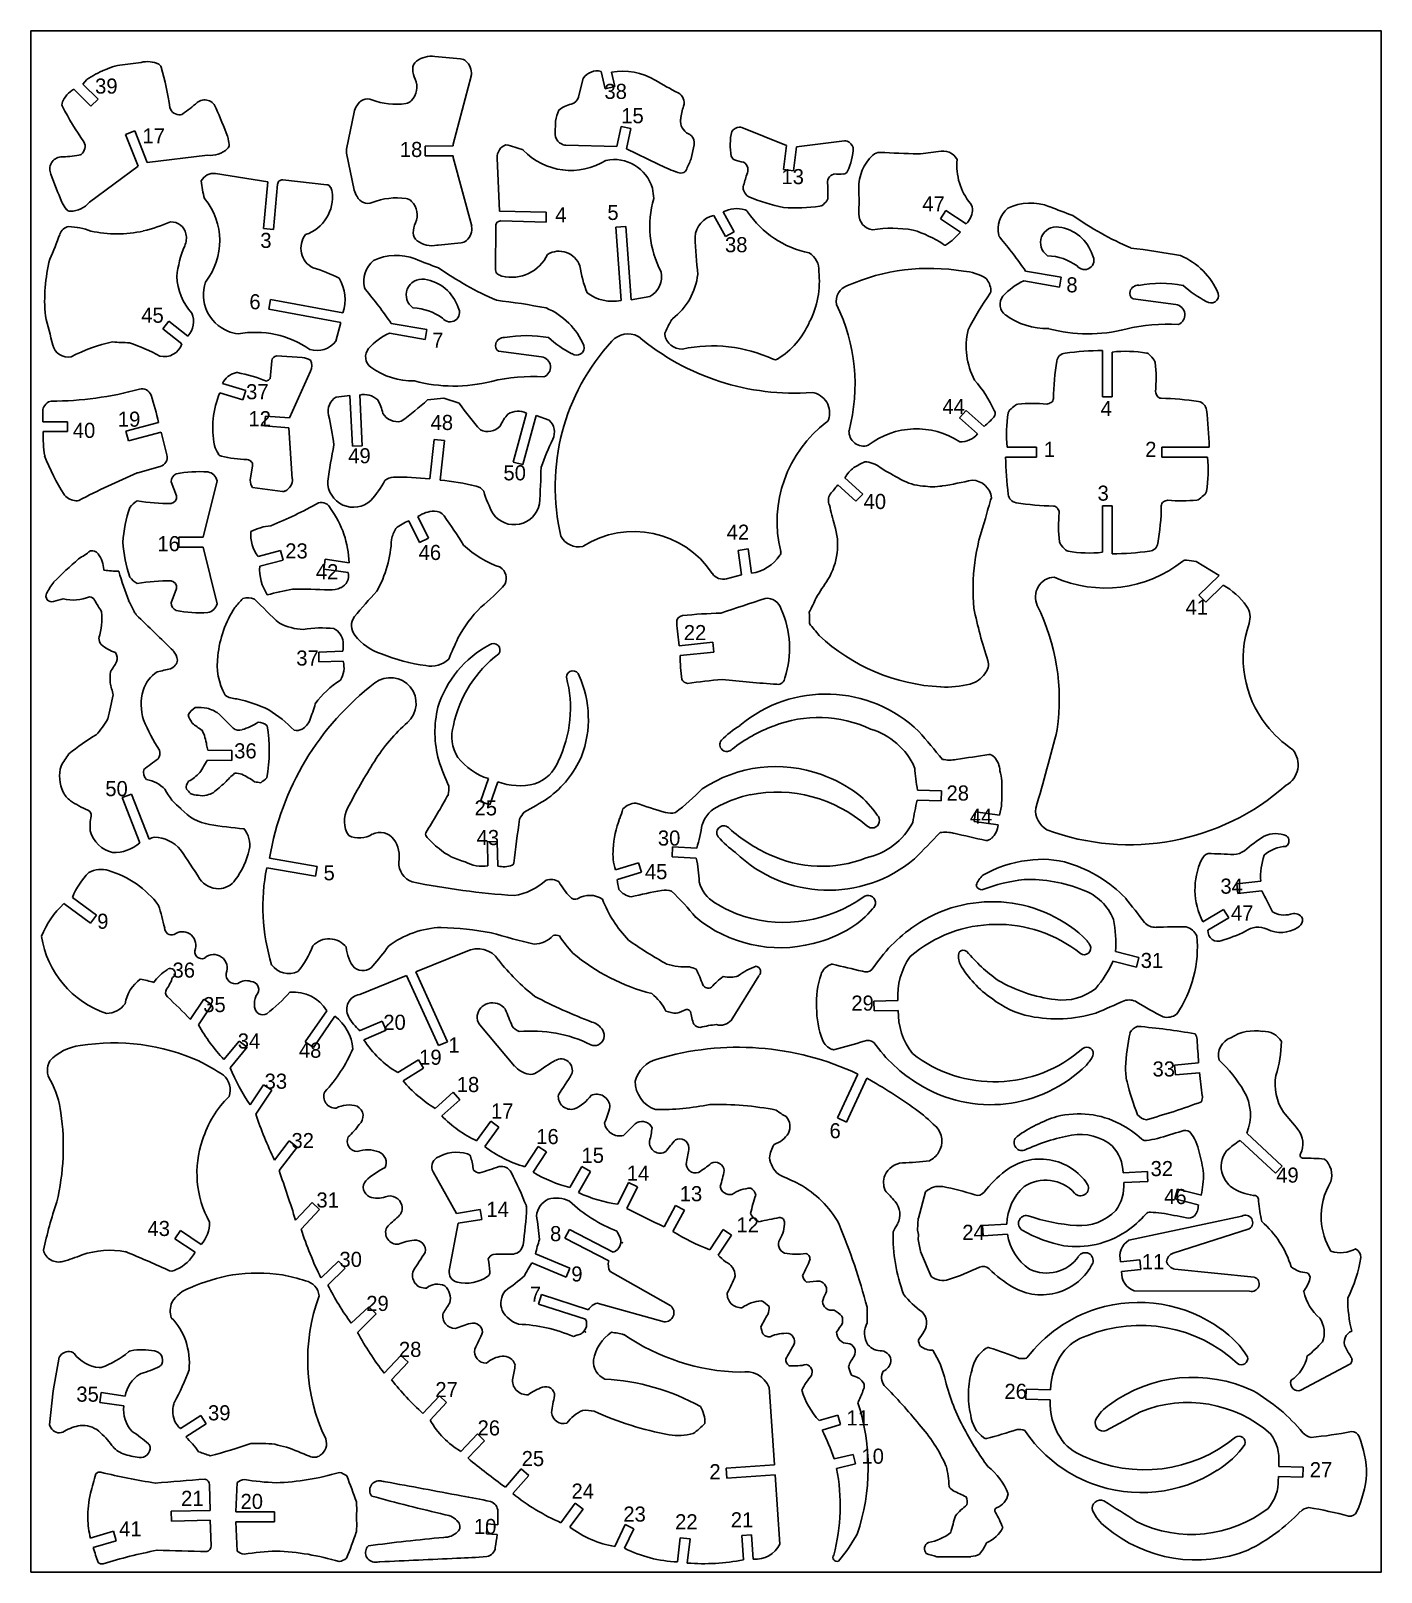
# Model space of a CAD drawing. Extents: x 6 to 285, y 6 to 324.
import ezdxf

# ---------------------------------------------------------------- set-up
doc = ezdxf.new("R2010")
doc.units = 0
doc.header["$MEASUREMENT"] = 0
doc.layers.get('0').update_dxf_attribs({"linetype": 'CONTINUOUS'})
doc.layers.add('TEXT', color=1, linetype='CONTINUOUS')

msp = doc.modelspace()

# ---------------------------------------------------------------- texts
at = {"layer": 'TEXT', "linetype": 'CONTINUOUS'}
for s, height, p in [('39', 3.122, (19.09, 311.29)), ('38', 3.122, (124.4, 310.19)), ('15', 3.122, (127.88, 305.16)), ('17', 3.122, (28.9, 300.99)), ('18', 3.122, (82.1, 298.18)), ('13', 3.122, (161, 292.57)), ('47', 3.122, (190.12, 286.94)), ('4', 3.12, (114.23, 284.68)), ('5', 3.12, (125.01, 285.16)), ('3', 3.12, (53.25, 279.38)), ('38', 3.122, (149.33, 278.49)), ('8', 3.12, (219.91, 270.19)), ('6', 3.12, (50.99, 266.69)), ('45', 3.122, (28.64, 263.91)), ('7', 3.12, (88.79, 258.76)), ('37', 3.122, (50.32, 248.09)), ('19', 3.122, (23.8, 242.41)), ('12', 3.122, (50.8, 242.51)), ('44', 3.122, (194.29, 245.05)), ('4', 3.12, (226.98, 244.61)), ('40', 3.122, (14.48, 240.1)), ('48', 3.122, (88.46, 241.73)), ('1', 3.12, (215.26, 236.18)), ('2', 3.12, (236.21, 236.18)), ('49', 3.122, (71.43, 234.85)), ('50', 3.122, (103.52, 231.32)), ('3', 3.12, (226.36, 227.12)), ('40', 3.122, (177.99, 225.39)), ('42', 3.122, (149.68, 219.04)), ('16', 3.122, (31.97, 216.67)), ('23', 3.122, (58.41, 215.17)), ('46', 3.122, (85.98, 214.85)), ('42', 3.122, (64.74, 210.87)), ('41', 3.122, (244.56, 203.53)), ('22', 3.122, (140.81, 198.28)), ('37', 3.122, (60.69, 193.02)), ('36', 3.122, (47.85, 173.83)), ('50', 3.122, (21.2, 166.02)), ('28', 3.122, (195.13, 165.11)), ('25', 3.122, (97.55, 162.04)), ('44', 3.122, (199.95, 160.3)), ('43', 3.122, (97.97, 155.9)), ('30', 3.122, (135.45, 155.8)), ('5', 3.12, (66.33, 148.62)), ('45', 3.122, (132.77, 148.84)), ('34', 3.122, (251.76, 145.85)), ('9', 3.12, (19.53, 138.6)), ('47', 3.122, (253.93, 140.3)), ('36', 3.122, (35.1, 128.49)), ('31', 3.122, (235.28, 130.49)), ('35', 3.122, (41.45, 121.36)), ('29', 3.122, (175.45, 121.67)), ('20', 3.122, (78.68, 117.7)), ('34', 3.122, (48.59, 113.84)), ('48', 3.122, (61.23, 111.93)), ('1', 3.12, (92.12, 113)), ('19', 3.122, (86.1, 110.47)), ('33', 3.122, (54.14, 105.52)), ('33', 3.122, (237.73, 108.05)), ('18', 3.122, (93.87, 104.83)), ('17', 3.122, (100.94, 99.36)), ('32', 3.122, (59.69, 93.24)), ('16', 3.122, (110.3, 94.07)), ('6', 3.12, (170.94, 95.28)), ('15', 3.122, (119.66, 90.19)), ('14', 3.122, (129.02, 86.49)), ('32', 3.122, (237.32, 87.45)), ('49', 3.122, (263.3, 86.1)), ('31', 3.122, (64.85, 80.96)), ('13', 3.122, (139.97, 82.26)), ('46', 3.122, (240.12, 81.67)), ('14', 3.122, (99.98, 79.02)), ('43', 3.122, (29.92, 75.07)), ('8', 3.12, (113.16, 74)), ('12', 3.122, (151.7, 75.8)), ('24', 3.122, (198.39, 74.27)), ('30', 3.122, (69.61, 68.68)), ('11', 3.122, (235.51, 68.2)), ('9', 3.12, (117.55, 65.66)), ('7', 3.12, (108.98, 61.49)), ('29', 3.122, (75.16, 59.57)), ('28', 3.122, (81.91, 50.07)), ('27', 3.122, (89.44, 41.75)), ('35', 3.122, (15.21, 40.81)), ('26', 3.122, (207.11, 41.4)), ('39', 3.122, (42.44, 36.95)), ('11', 3.122, (174.44, 35.89)), ('26', 3.122, (98.17, 33.83)), ('25', 3.122, (107.29, 27.49)), ('10', 3.122, (177.54, 27.98)), ('2', 3.12, (146.1, 24.77)), ('27', 3.122, (270.24, 25.19)), ('21', 3.122, (36.87, 19.27)), ('24', 3.122, (117.6, 20.76)), ('20', 3.122, (49.16, 18.63)), ('23', 3.122, (128.31, 16.01)), ('41', 3.122, (24.06, 12.97)), ('10', 3.122, (97.42, 13.45)), ('22', 3.122, (139.02, 14.42)), ('21', 3.122, (150.53, 14.82))]:
    msp.add_text(s, height=height, dxfattribs=at).set_placement(p)

# ---------------------------------------------------------------- linework, layer by layer
at = {"color": 7}
for p, q in [((94.64, 318.47), (89.31, 318.93)), ((28.6, 317.73), (25.29, 317.34)), ((123.72, 315.89), (124.53, 312.29)), ((125.85, 315.74), (126.53, 312.74)), ((16.57, 313.21), (17.36, 314.18)), ((16.57, 313.21), (19.69, 310.13)), ((93.12, 300.81), (96.83, 314.9)), ((119.02, 310.57), (120.01, 314.45)), ((124.53, 312.29), (126.53, 312.74)), ((14.69, 312.19), (18.24, 308.67)), ((18.24, 308.67), (19.69, 310.13)), ((72.63, 307.46), (71.1, 299.77)), ((27.29, 303.57), (25.39, 302.81)), ((25.39, 302.81), (27.98, 296.31)), ((27.29, 303.57), (29.88, 297.07)), ((114.24, 302.83), (114.26, 305.61)), ((126.99, 300.35), (127.87, 304.52)), ((127.87, 304.52), (129.88, 304.09)), ((128.98, 299.85), (129.88, 304.09)), ((162.07, 300.55), (152.81, 304.31)), ((93.12, 300.46), (87.32, 300.45)), ((87.32, 300.45), (87.33, 298.4)), ((93.12, 300.81), (93.12, 300.46)), ((115.41, 300.96), (115.14, 301.14)), ((126.99, 300.35), (116.45, 300.63)), ((135.5, 296.68), (128.98, 299.85)), ((142.94, 300.72), (142.36, 297.87)), ((161.43, 295.59), (162.07, 300.55)), ((163.48, 295.32), (164.13, 300.28)), ((164.13, 300.28), (174.05, 301.53)), ((29.88, 297.07), (42.31, 298.55)), ((72.68, 291.3), (71.1, 298.98)), ((93.13, 298.41), (87.33, 298.4)), ((93.13, 298.41), (93.13, 298.07)), ((93.13, 298.07), (96.95, 283.89)), ((102.71, 287.01), (102.22, 297.97)), ((27.98, 296.31), (17.94, 288.83)), ((54.79, 293.02), (43.95, 294.75)), ((66.99, 292.46), (57.91, 293.44)), ((163.48, 295.32), (161.43, 295.59)), ((54.79, 293.02), (53.93, 283.4)), ((56.8, 292.54), (55.97, 283.21)), ((102.71, 287.01), (112.37, 286.78)), ((195.02, 287.14), (193.87, 285.43)), ((199.17, 284.35), (195.02, 287.14)), ((101.89, 274.82), (101.94, 283.96)), ((102.96, 284.96), (112.32, 284.73)), ((112.37, 286.78), (112.32, 284.73)), ((126.76, 283.69), (128.8, 283.84)), ((127.86, 268.53), (126.76, 283.69)), ((129.9, 268.68), (128.8, 283.84)), ((147.01, 286.09), (149.44, 281.72)), ((148.95, 286.83), (151.23, 282.72)), ((198.03, 282.65), (193.87, 285.43)), ((53.93, 283.4), (55.97, 283.21)), ((149.44, 281.72), (151.23, 282.72)), ((94.75, 280.42), (89.99, 279.98)), ((211.47, 274.58), (218.82, 273.31)), ((211.12, 272.56), (218.47, 271.29)), ((218.47, 271.29), (218.82, 273.31)), ((55.37, 268.75), (54.99, 266.73)), ((70.31, 265.94), (55.37, 268.75)), ((133.79, 269.31), (129.9, 268.68)), ((233.69, 268.83), (242.52, 267.67)), ((69.93, 263.93), (54.99, 266.73)), ((34.36, 264.26), (33.09, 262.64)), ((37.02, 259.55), (33.09, 262.64)), ((38.29, 261.16), (34.36, 264.26)), ((68.87, 260.13), (69.93, 263.93)), ((79.95, 261.75), (87.31, 260.47)), ((80.3, 263.77), (87.66, 262.49)), ((87.31, 260.47), (87.66, 262.49)), ((227.36, 248.6), (227.36, 258.2)), ((55.3, 252.31), (55.63, 256.05)), ((56.66, 257.05), (61.91, 256.72)), ((102.52, 258.02), (111.36, 256.85)), ((229.41, 257.85), (229.41, 248.6)), ((63.65, 253.88), (59.28, 244.24)), ((44.85, 249.42), (49.64, 247.96)), ((45.45, 251.38), (50.23, 249.93)), ((50.23, 249.93), (49.64, 247.96)), ((68.92, 248.55), (71.75, 248.86)), ((71.75, 248.86), (72.29, 238.38)), ((73.8, 248.97), (74.34, 238.48)), ((227.36, 248.6), (229.41, 248.6)), ((8.3, 243.44), (8.3, 245.96)), ((87.83, 247.96), (91.19, 248.34)), ((94.39, 247.25), (91.19, 248.34)), ((197.82, 244.26), (199.18, 245.79)), ((202.92, 242.47), (199.18, 245.79)), ((8.3, 243.44), (13.37, 243.44)), ((13.37, 241.39), (13.37, 243.44)), ((25.47, 241.51), (32.19, 243.28)), ((54.3, 244.62), (54.14, 242.58)), ((59.13, 242.19), (54.14, 242.58)), ((59.28, 244.24), (54.3, 244.62)), ((108.31, 245.24), (105.54, 235.11)), ((110.29, 244.7), (107.52, 234.57)), ((112.98, 243.79), (110.29, 244.7)), ((201.55, 240.93), (197.82, 244.26)), ((8.37, 241.39), (13.37, 241.39)), ((26, 239.52), (25.47, 241.51)), ((26, 239.52), (32.77, 241.31)), ((32.77, 241.31), (33.95, 236.58)), ((59.13, 242.19), (59.87, 231.62)), ((89.19, 239.77), (88.28, 231.62)), ((89.19, 239.77), (91.3, 239.54)), ((91.3, 239.54), (90.46, 231.39)), ((72.29, 238.38), (74.34, 238.48)), ((207.33, 236.12), (213.7, 236.12)), ((213.7, 238.17), (207.68, 238.17)), ((213.7, 238.17), (213.7, 236.12)), ((249.44, 238.17), (239.64, 238.17)), ((239.64, 238.17), (239.64, 236.12)), ((239.64, 236.12), (249.09, 236.12)), ((32.54, 234.16), (27.92, 232.9)), ((51.16, 231.34), (51.66, 234.32)), ((105.54, 235.11), (107.52, 234.57)), ((34.8, 231.04), (35.94, 228.09)), ((41.41, 219.56), (44.31, 231.24)), ((57.85, 229.03), (51.63, 229.84)), ((176.39, 227.02), (172.66, 230.37)), ((177.83, 228.48), (174.11, 231.83)), ((176.39, 227.02), (177.83, 228.48)), ((85.84, 223.84), (88.01, 219.34)), ((227.36, 216.45), (227.36, 226.05)), ((227.36, 226.05), (229.41, 226.05)), ((229.41, 226.05), (229.41, 216.1)), ((83.99, 222.95), (86.17, 218.44)), ((36.41, 219.56), (36.41, 217.51)), ((41.41, 219.56), (36.41, 219.56)), ((41.41, 217.51), (36.41, 217.51)), ((41.41, 217.51), (44.31, 205.82)), ((52.8, 215.56), (57.42, 216.82)), ((57.95, 214.85), (57.42, 216.82)), ((86.17, 218.44), (88.01, 219.34)), ((152.06, 216.85), (154.09, 217.13)), ((152.77, 211.77), (152.06, 216.85)), ((154.79, 212.11), (154.09, 217.13)), ((53.12, 213.58), (57.95, 214.85)), ((66.66, 215.01), (66.36, 212.99)), ((71.6, 214.25), (66.66, 215.01)), ((246.74, 214.57), (251.5, 211.68)), ((71.44, 212.25), (66.36, 212.99)), ((152.77, 211.77), (149.67, 210.95)), ((251.5, 211.68), (247.32, 207.61)), ((34.8, 206.02), (35.94, 208.97)), ((247.32, 207.61), (248.75, 206.14)), ((252.33, 209.63), (248.75, 206.14)), ((139.84, 197.12), (146.8, 197.86)), ((146.8, 197.86), (147.02, 195.82)), ((70.32, 195.97), (65.32, 195.82)), ((65.32, 195.82), (65.38, 193.78)), ((140.06, 195.08), (147.02, 195.82)), ((70.38, 193.92), (65.38, 193.78)), ((47.38, 175.43), (42.39, 175.52)), ((47.38, 175.43), (47.35, 173.38)), ((47.35, 173.38), (42.31, 173.48)), ((100.4, 169.64), (98.78, 164.91)), ((102.35, 168.97), (100.73, 164.24)), ((26.63, 166.45), (24.72, 165.71)), ((30.25, 157.12), (26.63, 166.45)), ((194.12, 167.09), (189.13, 167.25)), ((194.12, 167.09), (194.05, 165.04)), ((28.34, 156.38), (24.72, 165.71)), ((98.78, 164.91), (99.75, 164.58)), ((100.73, 164.24), (99.75, 164.58)), ((194.05, 165.04), (189.06, 165.21)), ((201.12, 162.8), (200.84, 160.77)), ((206.07, 162.1), (201.12, 162.8)), ((205.79, 160.07), (200.84, 160.77)), ((100.2, 156.59), (102.25, 156.65)), ((100.32, 151.6), (100.2, 156.59)), ((102.38, 151.57), (102.25, 156.65)), ((138.48, 155.53), (138.38, 153.48)), ((143.37, 153.23), (138.38, 153.48)), ((143.47, 155.28), (138.48, 155.53)), ((126.68, 150.77), (131.45, 152.26)), ((127.07, 148.78), (132.05, 150.3)), ((131.45, 152.26), (132.05, 150.3)), ((260.1, 148.47), (255.13, 147.9)), ((255.13, 147.9), (255.37, 145.86)), ((12.64, 143.83), (18.14, 139.75)), ((14.4, 145.07), (19.38, 141.38)), ((260.33, 146.43), (255.37, 145.86)), ((19.38, 141.38), (18.14, 139.75)), ((248.13, 140.06), (252.43, 142.6)), ((249.17, 138.29), (253.47, 140.83)), ((252.43, 142.6), (253.47, 140.83)), ((230.07, 133.89), (234.91, 132.64)), ((229.55, 131.87), (234.4, 130.63)), ((234.91, 132.64), (234.4, 130.63)), ((38.76, 119.87), (41.55, 124.02)), ((40.46, 118.72), (43.25, 122.87)), ((43.25, 122.87), (41.55, 124.02)), ((67, 121.65), (62.55, 115.24)), ((185.09, 123.77), (180.09, 123.65)), ((180.09, 123.65), (180.14, 121.6)), ((185.14, 121.72), (180.14, 121.6)), ((68.67, 120.54), (64.23, 114.08)), ((45.72, 111.54), (48.91, 115.39)), ((48.91, 115.39), (50.5, 114.09)), ((64.23, 114.08), (62.55, 115.24)), ((47.04, 109.87), (50.5, 114.09)), ((247.23, 110.89), (242.25, 110.42)), ((242.25, 110.42), (242.44, 108.38)), ((247.42, 108.84), (242.44, 108.38)), ((51.16, 102.16), (53.91, 106.34)), ((52.31, 100.24), (55.62, 105.2)), ((53.91, 106.34), (55.62, 105.2)), ((56.17, 90.77), (59.24, 94.72)), ((57.13, 88.58), (60.87, 93.47)), ((59.24, 94.72), (60.87, 93.47)), ((93.8, 79.72), (88.98, 88.36)), ((231.65, 88.14), (236.65, 88.41)), ((231.76, 86.1), (236.76, 86.37)), ((236.65, 88.41), (236.7, 87.39)), ((236.76, 86.37), (236.7, 87.39)), ((190.81, 84.2), (189.31, 78.78)), ((242.35, 82.78), (242.86, 84.77)), ((247.82, 83.51), (242.86, 84.77)), ((60.55, 78.33), (63.97, 81.98)), ((61.69, 76.49), (65.48, 80.58)), ((63.97, 81.98), (65.48, 80.58)), ((93.8, 79.72), (98.73, 80.53)), ((98.73, 80.53), (99.06, 78.51)), ((247.19, 81.53), (242.35, 82.78)), ((94.13, 77.7), (92.33, 67.97)), ((94.13, 77.7), (99.06, 78.51)), ((189.3, 78.73), (189.14, 76.28)), ((202.58, 77.22), (207.57, 77.55)), ((202.71, 75.12), (202.58, 77.22)), ((232.84, 74.22), (256.17, 79.17)), ((257.73, 76.55), (241.97, 71.55)), ((35.6, 74.48), (36.73, 76.18)), ((39.77, 71.72), (35.6, 74.48)), ((41, 73.34), (36.73, 76.18)), ((189.14, 76.28), (189.34, 75.35)), ((189.27, 74.33), (189.35, 75.28)), ((189.74, 71.92), (189.27, 74.33)), ((202.71, 75.12), (207.71, 75.43)), ((191.94, 66.69), (189.76, 71.87)), ((231.12, 69.75), (235.1, 70.17)), ((235.1, 70.17), (235.32, 68.13)), ((65.8, 66.4), (69.39, 69.88)), ((67.22, 64.93), (70.82, 68.4)), ((69.39, 69.88), (70.82, 68.4)), ((231.34, 67.71), (235.32, 68.13)), ((258.77, 66.57), (242.32, 68.2)), ((233.94, 63.7), (257.79, 63.69)), ((72.05, 57.04), (75.72, 60.44)), ((73.36, 55.12), (77.21, 58.95)), ((75.72, 60.44), (77.21, 58.95)), ((11.69, 50.04), (10.45, 43.06)), ((78.88, 46.7), (82.29, 50.36)), ((80.38, 45.3), (83.79, 48.96)), ((82.29, 50.36), (83.79, 48.96)), ((9.69, 36.01), (10.45, 43.06)), ((20.36, 42.68), (20.08, 40.65)), ((25.31, 41.97), (20.36, 42.68)), ((86.87, 38.38), (90.28, 42.03)), ((90.28, 42.03), (91.78, 40.64)), ((158.47, 43.78), (159.56, 27.72)), ((211.6, 43.39), (211.54, 41.34)), ((216.6, 43.24), (211.6, 43.39)), ((25.03, 39.95), (20.08, 40.65)), ((88.37, 36.98), (91.78, 40.64)), ((216.54, 41.19), (211.54, 41.34)), ((94.7, 30.52), (98.14, 34.15)), ((96.19, 29.11), (99.63, 32.74)), ((98.14, 34.15), (99.63, 32.74)), ((103.92, 23.14), (107.2, 26.91)), ((105.47, 21.8), (108.75, 25.57)), ((107.2, 26.91), (108.75, 25.57)), ((149.6, 27.04), (159.56, 27.72)), ((149.6, 27.04), (149.74, 24.99)), ((149.74, 24.99), (159.7, 25.67)), ((159.7, 25.67), (160.67, 11.38)), ((263.85, 27.41), (268.85, 27.24)), ((268.85, 27.24), (268.78, 25.19)), ((263.79, 25.36), (268.78, 25.19)), ((115.39, 15.78), (118.36, 19.8)), ((118.36, 19.8), (119.99, 18.58)), ((117.24, 14.9), (119.99, 18.58)), ((126.54, 10.87), (128.66, 15.4)), ((128.55, 10.52), (130.47, 14.53)), ((128.66, 15.4), (130.47, 14.53)), ((152.78, 13.11), (154.82, 13.25)), ((153.13, 8.12), (152.78, 13.11)), ((155.17, 8.27), (154.82, 13.25)), ((139.5, 7.68), (140.06, 12.65)), ((140.06, 12.65), (142.1, 12.42)), ((141.54, 7.45), (142.1, 12.42))]:
    msp.add_line(p, q, dxfattribs=at)
at = {"color": 7, "linetype": 'CONTINUOUS'}
for p, q in [((55.16, 153.22), (65.01, 151.48)), ((54.59, 151.23), (64.65, 149.46)), ((65.01, 151.48), (64.65, 149.46)), ((95.81, 133.89), (85.39, 129.69)), ((83.49, 128.92), (73.8, 125.01)), ((83.49, 128.92), (90.06, 114.43)), ((85.39, 129.69), (91.96, 115.2)), ((156.34, 128.9), (150.58, 119.66)), ((73.87, 117.53), (78.46, 119.51)), ((78.46, 119.51), (79.27, 117.63)), ((98.62, 118.73), (105.83, 110.22)), ((74.68, 115.65), (79.27, 117.63)), ((91.96, 115.2), (90.06, 114.43)), ((81.68, 108.88), (85.94, 111.5)), ((82.76, 107.13), (87.01, 109.76)), ((87.01, 109.76), (85.94, 111.5)), ((176.76, 108.56), (172.57, 99.48)), ((176.76, 108.56), (176.76, 108.56)), ((178.63, 107.7), (174.43, 98.62)), ((89.38, 101.46), (93.11, 104.79)), ((90.75, 99.93), (94.48, 103.26)), ((94.48, 103.26), (93.11, 104.79)), ((97.98, 94.77), (100.93, 98.81)), ((102.58, 97.6), (100.93, 98.81)), ((172.57, 99.48), (174.43, 98.62)), ((99.64, 93.56), (102.58, 97.6)), ((257.22, 96.35), (264.54, 89.53)), ((107.95, 89.39), (110.68, 93.57)), ((109.67, 88.27), (112.41, 92.47)), ((112.41, 92.47), (110.68, 93.57)), ((255.83, 94.85), (263.14, 88.03)), ((117.27, 85.07), (119.76, 89.41)), ((119.76, 89.41), (121.54, 88.39)), ((264.54, 89.53), (263.14, 88.03)), ((119.05, 84.05), (121.54, 88.39)), ((127.19, 81.64), (129.37, 86.15)), ((129.37, 86.15), (131.21, 85.25)), ((129.03, 80.75), (131.21, 85.25)), ((136.76, 76.97), (139.1, 81.39)), ((138.57, 76.01), (140.92, 80.42)), ((139.1, 81.39), (140.92, 80.42)), ((117.19, 76.4), (116.21, 74.59)), ((125.28, 69.92), (116.21, 74.59)), ((126.24, 71.74), (117.19, 76.4)), ((146.19, 72.22), (148.95, 76.39)), ((147.9, 71.09), (150.66, 75.25)), ((148.95, 76.39), (150.66, 75.25)), ((110.17, 71.38), (117.28, 68.44)), ((109.38, 69.49), (116.5, 66.54)), ((117.28, 68.44), (116.5, 66.54)), ((138.12, 60.63), (125.56, 67.7)), ((111.39, 62.94), (110.77, 60.99)), ((120.5, 57.88), (110.77, 60.99)), ((121.11, 59.83), (111.39, 62.94)), ((136.76, 57.34), (122.87, 61.21)), ((278.49, 48.54), (268.4, 43.17)), ((36.72, 35.26), (40.95, 37.93)), ((37.84, 33.54), (42.07, 36.22)), ((40.95, 37.93), (42.07, 36.22)), ((168.82, 36.89), (172.65, 38.05)), ((169.41, 34.93), (173.24, 36.09)), ((172.65, 38.05), (173.24, 36.09)), ((171.93, 29.01), (175.82, 29.92)), ((175.82, 29.92), (176.29, 27.93)), ((172.4, 27.01), (176.29, 27.93)), ((42.85, 18.34), (42.75, 23.64)), ((48.2, 18.03), (48.48, 24.08)), ((42.85, 18.34), (34.85, 18.14)), ((34.85, 18.14), (34.9, 16.09)), ((42.9, 16.29), (34.9, 16.09)), ((42.9, 16.29), (43.06, 10.99)), ((48.19, 15.98), (56.19, 15.96)), ((48.19, 15.98), (48.45, 9.92)), ((48.2, 18.03), (56.2, 18.01)), ((56.2, 18.01), (56.19, 15.96)), ((18.1, 12.6), (22.9, 14.01)), ((22.9, 14.01), (23.48, 12.04)), ((100.16, 15.53), (100.02, 13.48)), ((102.21, 13.33), (100.02, 13.48)), ((102.35, 15.38), (100.16, 15.53)), ((18.68, 10.63), (23.48, 12.04)), ((200.17, 8.76), (193.12, 8.71))]:
    msp.add_line(p, q, dxfattribs=at)
at = {"linetype": 'CONTINUOUS'}
msp.add_lwpolyline([(5.8, 5.56), (285, 5.56), (285, 324.27), (5.8, 324.27)], close=True, dxfattribs=at)
at = {"color": 7}
for centre, radius, start, end in [((88.63, 313.89), 5.13, 82.2498, 126.6347), ((28.66, 297.67), 20, 112.1221, 124.37), ((26.46, 304.91), 12.48, 95.3829, 115.0741), ((29.92, 312.56), 5.34, 64.2099, 104.303), ((31.8, 316.47), 1, 16.0887, 64.2099), ((-27.71, 299.3), 62.94, 8.3318, 16.0887), ((86.76, 316.4), 2, 126.6347, 182.8446), ((90.21, 316.57), 5.45, 182.8446, 204.9114), ((94.46, 316.47), 2, 49.76, 85.0181), ((93.67, 315.53), 3.23, 354.1973, 49.76), ((122.89, 312.5), 3.48, 76.325, 145.9512), ((128.06, 302.46), 13.46, 59.5174, 99.4573), ((81.54, 312.64), 4.07, 316.1243, 23.7171), ((94.9, 315.41), 2, 345.2595, 354.1973), ((184.66, 398.61), 98.11, 239.5174, 242.6784), ((13.24, 309.06), 1, 159.2647, 207.3859), ((17.29, 307.53), 5.34, 119.1715, 159.2647), ((24.24, 326.44), 23.29, 303.8348, 313.1316), ((41.73, 307.48), 2.5, 17.5711, 128.502), ((75.43, 307.76), 2.43, 68.4918, 155.5001), ((81.3, 322.67), 13.59, 248.4918, 278.5968), ((83.03, 311.2), 2, 278.5968, 316.1243), ((117.08, 311.06), 2, 282.9143, 345.745), ((138.57, 309.41), 2.3, 342.4243, 62.6784), ((68.24, 337.56), 62.94, 207.3859, 215.1428), ((36.53, 308.95), 2.04, 195.0616, 276.9191), ((36.66, 307.92), 1, 276.9191, 303.8348), ((-109.22, 242.18), 166.96, 21.1704, 23.3056), ((76.02, 306.72), 3.47, 143.7994, 167.6877), ((138.07, 299.44), 24.6, 160.0009, 165.4565), ((118.92, 303.02), 6.25, 102.9143, 129.4169), ((143.07, 305.61), 2.94, 172.489, 243.8685), ((155.87, 303.93), 15.84, 162.4243, 172.489), ((116.24, 302.81), 2, 179.4903, 236.7334), ((140.73, 300.85), 2.37, 48.5414, 63.8685), ((162.34, 300.66), 11.94, 166.5039, 191.0497), ((152.67, 301.96), 2.44, 99.2632, 142.5582), ((152.44, 303.38), 1, 67.9239, 99.2632), ((14.98, 300.36), 2.04, 306.5554, 28.413), ((42.92, 303.69), 5.18, 263.2796, 313.3317), ((45.54, 302.12), 1, 13.1823, 21.1704), ((45.79, 300.65), 1, 313.3317, 6.101), ((33.82, 299.37), 13.04, 6.101, 13.1823), ((73.06, 299.38), 2, 168.76, 191.5824), ((104.98, 298.1), 2.77, 109.9621, 182.5524), ((97.64, 273.08), 28.36, 69.4281, 76.9565), ((117.47, 309.04), 13.64, 223.6752, 302.0957), ((116.5, 302.63), 2, 236.7334, 268.4467), ((140.98, 301.12), 2, 348.4823, 48.5414), ((174.17, 300.53), 1, 65.8101, 97.1494), ((173.58, 299.22), 2.44, 22.5152, 65.8101), ((163.9, 300.45), 11.94, 334.0236, 358.5694), ((12.22, 295.71), 2.5, 94.9726, 205.9035), ((11.86, 321.5), 23.29, 270.343, 279.6397), ((15.59, 299.52), 1, 279.6397, 306.5554), ((126.38, 289.38), 8.28, 16.4715, 101.576), ((151.4, 328.97), 35.99, 243.7857, 250.0889), ((204.26, 267.87), 68.76, 154.348, 156.3147), ((141.38, 298.07), 1, 334.348, 348.4823), ((151.61, 298.56), 1, 191.0497, 250.0241), ((155.17, 308.35), 11.41, 250.0241, 259.9181), ((152.2, 295.5), 1.88, 329.5646, 58.9596), ((186.21, 291.88), 9.21, 133.2564, 181.3279), ((181.27, 297.13), 2, 87.353, 133.2564), ((219.23, 1118.29), 820.03, 267.35303, 267.90372), ((228.89, -29.88), 331.07, 96.1411, 96.8796), ((194.39, 296.14), 3.28, 27.5503, 106.1133), ((209.97, 296.54), 12.72, 174.9832, 218.9527), ((166.68, 352.19), 166.96, 200.169, 202.3041), ((43.52, 292.01), 2.77, 80.9617, 153.5519), ((69.21, 296.48), 28.36, 186.5575, 194.086), ((57.8, 292.45), 1, 83.826, 174.9114), ((138.8, 294.19), 1, 64.2134, 70.0889), ((140.18, 297.04), 2.17, 244.2134, 279.7203), ((140.38, 295.89), 1, 279.7203, 336.3147), ((496.68, 194.76), 357.09, 163.773, 164.1929), ((172.37, 292.86), 1.88, 106.1137, 195.5087), ((172.82, 306.04), 11.41, 265.1553, 275.0493), ((173.73, 295.66), 1, 275.0493, 334.0236), ((59.92, 289.96), 8.27, 288.7505, 7.2795), ((66.88, 291.46), 1, 24.311, 83.826), ((61.83, 289.18), 6.55, 16.1928, 24.311), ((76.07, 292.06), 3.47, 192.6548, 216.5431), ((124.56, 289.39), 10.03, 1.084, 13.481), ((154.06, 291.76), 1, 164.1929, 204.2535), ((157.71, 293.41), 5, 204.2535, 219.4528), ((154.62, 290.86), 1, 219.4528, 248.0031), ((-186.43, 284.25), 357.09, 0.8805, 1.3004), ((63.52, 289.04), 113.52, 358.6721, 1.3279), ((13.14, 289.2), 1, 202.3041, 210.2923), ((23.53, 295.27), 13.04, 210.2923, 217.3736), ((13.97, 287.97), 1, 217.3736, 270.1428), ((13.96, 292.14), 5.18, 270.1428, 320.1949), ((31.23, 280.84), 13.64, 321.4184, 39.8388), ((75.48, 291.01), 2.43, 204.8424, 291.8507), ((81.44, 276.14), 13.59, 81.7456, 111.8507), ((83.1, 287.62), 2, 44.2182, 81.7456), ((81.62, 286.17), 4.07, 336.6254, 44.2182), ((153.86, 283.9), 20.09, 163.5714, 207.9998), ((151.71, 281.57), 5.94, 72.7518, 117.7132), ((153.17, 286.29), 1, 34.137, 72.7518), ((170.83, 298.25), 20.33, 214.137, 258.3264), ((170.49, 330.16), 43.38, 248.0031, 257.9606), ((163.63, 331.05), 43.38, 267.1128, 277.0702), ((168.84, 289), 1, 277.0702, 305.6205), ((166.51, 292.25), 5, 305.6205, 320.8198), ((169.61, 289.72), 1, 320.8198, 0.8805), ((196.11, 287.54), 4.42, 313.805, 353.9669), ((198.52, 287.29), 2, 353.9669, 38.9527), ((211.47, 283.26), 5.66, 130.3999, 192.9297), ((212.49, 277.9), 10.75, 68.4933, 115.9055), ((258.75, 392.35), 112.68, 247.9454, 250.5657), ((14.14, 281.36), 2.51, 101.0377, 160.5095), ((12.74, 267.98), 15.86, 69.8959, 86.6873), ((18.97, 322.62), 41, 284.2481, 292.5714), ((34.84, 281.66), 3.1, 11.5389, 92.365), ((90.31, 282.29), 5.45, 155.431, 177.4978), ((93.76, 283.35), 3.23, 310.5825, 9.564), ((102.94, 283.96), 1, 88.6027, 179.6881), ((148.01, 281.31), 4.88, 101.7936, 176.4125), ((180.21, 286.33), 3.21, 178.6721, 263.4818), ((217.83, 280.49), 3.26, 80.7665, 236.3802), ((217.17, 275.22), 8.56, 17.9803, 82.0419), ((261.29, 343.35), 69.87, 235.0431, 246.3131), ((-51.97, 304.75), 67.63, 335.8297, 340.5095), ((23.63, 307.18), 24.9, 257.3994, 282.6006), ((33.81, 281.45), 4.15, 336.6316, 11.5389), ((66.25, 279.35), 4.61, 142.8281, 243.2883), ((86.87, 282.44), 2, 177.4978, 233.7078), ((88.72, 284.97), 5.13, 233.7078, 281.8047), ((94.57, 282.41), 2, 275.3244, 310.5825), ((309.63, 289.96), 166.7, 182.8714, 185.5252), ((183.84, 257), 26.45, 80.4942, 98.6766), ((180.83, 259.07), 25.12, 57.1738, 72.9177), ((185.39, 293.94), 16.95, 305.0167, 318.2333), ((206.92, 282.22), 1, 192.9297, 220.1338), ((140.2, 225.97), 86.27, 34.2978, 40.1338), ((56.88, 271.48), 20.98, 156.6316, 174.5279), ((81.33, 267.09), 10.75, 68.4933, 115.9055), ((90.18, 277.99), 2, 95.3244, 101.8047), ((105.17, 281.57), 8.27, 256.2346, 334.7636), ((115, 274.09), 4.61, 20.2258, 120.6859), ((164.67, 274.82), 4.08, 355.7135, 59.8728), ((194.84, 280.45), 0.476, 214.4025, 305.0167), ((215.59, 266.66), 11.12, 54.1111, 87.7265), ((223.66, 276.85), 1.94, 217.2196, 31.5381), ((217.42, 141.67), 138.59, 79.1463, 83.4559), ((237.62, 264.07), 14.93, 23.3524, 66.7316), ((43.55, 268.52), 34.89, 165.8247, 185.2611), ((57.4, 250.06), 26.07, 62.2417, 74.935), ((80.3, 272.45), 5.66, 130.3999, 192.9297), ((127.58, 381.53), 112.68, 247.9454, 250.5657), ((130.12, 332.54), 69.87, 235.0431, 246.3131), ((102.89, 274.82), 1, 179.6881, 239.2031), ((145.1, 279.57), 26.07, 188.5791, 201.2724), ((131.45, 273.47), 4.78, 299.4011, 12.0244), ((150.36, 272.53), 18.48, 332.5117, 6.192), ((191.58, 233.25), 41.9, 80.3175, 113.7885), ((198, 264.4), 10.18, 58.5152, 86.4465), ((48.13, 274.02), 12.15, 182.5638, 221.977), ((49.76, 269.77), 8.28, 161.9381, 247.0426), ((62.14, 268.7), 8.62, 341.3505, 30.8973), ((75.75, 271.41), 1, 192.9297, 220.1338), ((86.67, 269.67), 3.26, 80.7665, 236.3802), ((86, 264.41), 8.56, 17.9803, 82.0419), ((105.73, 279.59), 6.55, 239.2031, 247.3212), ((130.4, 275.41), 13.38, 307.1055, 353.5942), ((175.69, 268.39), 3.37, 107.4977, 192.24), ((200.01, 270.31), 4.31, 4.3571, 39.9728), ((216.37, 260.83), 12.85, 114.1051, 138.1314), ((234.73, 269.96), 1.7, 85.1349, 164.3976), ((239.45, 246.76), 25.3, 79.5957, 100.3982), ((234.88, 271.67), 0.02, 265.1349, 280.3982), ((258.22, 287.11), 20.99, 227.4341, 243.4597), ((9.04, 215.16), 86.27, 34.2978, 40.1338), ((86.26, 130.86), 138.59, 79.1463, 83.4559), ((126.04, 276.96), 8.62, 232.6168, 282.1636), ((268.34, 226.26), 77.69, 145.7327, 152.2671), ((203.31, 270.57), 1, 325.7327, 4.3571), ((203.31, 270.57), 1, 325.7327, 4.3571), ((208.89, 267.7), 2.71, 140.7023, 233.8688), ((234.28, 269.95), 1.26, 158.5804, 241.8974), ((233.08, 270.42), 0.02, 338.5804, 344.3976), ((233.69, 268.85), 0.02, 241.8974, 262.4871), ((249.8, 269.58), 1.58, 232.4246, 14.878), ((-163, 218.46), 178.08, 13.2584, 15.2562), ((35.06, 264.15), 4.4, 317.1962, 23.3654), ((84.42, 255.85), 11.12, 54.1111, 87.7265), ((92.49, 266.03), 1.94, 217.2196, 31.5381), ((106.46, 253.26), 14.93, 23.3524, 66.7316), ((139.08, 263.94), 1, 127.1055, 152.4444), ((139.08, 263.94), 1, 127.1055, 152.4444), ((138.56, 251.17), 37.65, 345.249, 26.003), ((216.06, 277.71), 15.02, 234.3033, 270.7953), ((242.24, 265.53), 2.16, 291.2184, 82.4871), ((49.96, 271.57), 10.03, 250.0331, 262.43), ((52.11, 241.84), 20.09, 55.5143, 99.9427), ((85.2, 250.02), 12.85, 114.1051, 138.1314), ((129.32, 257.01), 4.58, 63.1446, 137.4577), ((137.9, 261.59), 1, 154.1017, 187.832), ((140.33, 261.93), 3.46, 187.832, 273.6044), ((219.53, 221.96), 91.74, 152.4444, 154.1017), ((151.35, 270.69), 16.8, 301.8071, 336.506), ((214.39, 259.08), 15.19, 167.3114, 207.5134), ((224.41, 293.37), 31.75, 255.1506, 284.2535), ((240.63, 227.49), 36.11, 86.1981, 103.461), ((13.49, 260.05), 3.24, 193.2584, 281.9625), ((29.96, 226.15), 34.56, 102.1208, 117.21), ((58.72, 928.84), 669.88, 266.91839, 267.21883), ((13.58, 222.41), 39.42, 61.3701, 71.3032), ((33.39, 260.7), 3.8, 255.9044, 342.3665), ((65, 262.93), 4.78, 251.4897, 324.113), ((77.73, 256.88), 2.71, 140.7023, 233.8688), ((103.11, 259.14), 1.26, 158.5804, 241.8974), ((103.57, 259.14), 1.7, 85.1349, 164.3976), ((101.91, 259.6), 0.02, 338.5804, 344.3976), ((103.71, 260.85), 0.02, 265.1349, 280.3982), ((108.28, 235.95), 25.3, 79.5957, 100.3982), ((127.05, 276.29), 20.99, 227.4341, 243.4597), ((158.8, 229.96), 44.59, 137.4577, 193.1668), ((118.64, 258.77), 1.58, 232.4246, 14.878), ((131.29, 260.92), 0.2, 49.9891, 63.1446), ((163.61, 299.42), 50.07, 229.9891, 274.2602), ((146.75, 229.47), 29.66, 65.0607, 102.0526), ((228.81, 185.25), 72.96, 91.1387, 97.2126), ((56.72, 255.95), 1.1, 93.4927, 174.9733), ((61.74, 253.22), 3.5, 56.9212, 87.2721), ((60.96, 255.01), 2.92, 337.0325, 22.9675), ((102.52, 258.04), 0.02, 241.8974, 262.4871), ((111.08, 254.71), 2.16, 291.2184, 82.4871), ((159.68, 257.27), 1, 245.0607, 301.8071), ((268.52, 247.47), 51.3, 170.4335, 179.1205), ((219.9, 255.67), 1.99, 97.2126, 170.4335), ((232.18, 233.67), 24.34, 79.7511, 96.548), ((236.34, 256.64), 1, 45.0932, 79.7511), ((229.31, 249.59), 10.95, 36.785, 45.0932), ((237.28, 255.55), 1, 6.6458, 36.785), ((210.96, 252.48), 27.5, 354.1067, 6.6458), ((49.19, 249.56), 4.16, 104.8892, 154.0885), ((48.38, 252.61), 1, 79.4171, 104.8892), ((43.1, 224.37), 29.73, 67.4413, 79.4171), ((53.14, 254.81), 3.27, 294.5362, 311.2054), ((84.89, 266.89), 15.02, 234.3033, 270.7953), ((93.24, 282.56), 31.75, 255.1506, 284.2535), ((109.46, 216.67), 36.11, 86.1981, 103.461), ((182.48, 235.71), 24.65, 24.0598, 41.5614), ((9.87, 317.42), 69.72, 270.1416, 285.2859), ((28.77, 248.24), 2, 19.4401, 105.2859), ((-6.22, 235.89), 39.1, 10.8833, 19.4401), ((62.38, 242.17), 18.97, 157.5284, 191.0965), ((74.71, 244.99), 4.08, 46.5132, 102.9812), ((166.69, 245.28), 4.26, 340.2424, 81.3707), ((240.9, 250.16), 2.63, 190.8932, 211.6425), ((239.51, 249.3), 1, 211.6425, 269.1205), ((9.3, 245.96), 1, 146.2245, 180), ((11.52, 244.48), 3.68, 123.6704, 146.2245), ((10.04, 246.7), 1, 90.1416, 123.6704), ((70.66, 245.62), 3.4, 120.6637, 193.6471), ((67.7, 242.64), 11.17, 13.0994, 28.3813), ((46.85, 292.69), 60.66, 305.8704, 312.4954), ((143.98, 282.18), 60.66, 215.1595, 221.7846), ((106.56, 241.54), 4.08, 64.6738, 121.1417), ((204.17, 245.11), 1.04, 316.7585, 38.1078), ((208.89, 245.1), 1, 135.0932, 169.7511), ((215.94, 238.08), 10.95, 126.785, 135.0932), ((209.98, 246.05), 1, 96.6458, 126.785), ((213.05, 219.73), 27.5, 84.1067, 96.6458), ((215.37, 249.67), 2.63, 280.8932, 301.6425), ((216.23, 248.28), 1, 301.6425, 359.1205), ((238.71, 197.01), 51.3, 80.4335, 89.1205), ((246.9, 245.64), 1.99, 7.2126, 80.4335), ((176.49, 236.72), 72.96, 1.1387, 7.2126), ((13.9, 231.84), 55, 7.1254, 13.6471), ((81.64, 247.03), 3.58, 211.1611, 282.1771), ((100.24, 245.01), 3.58, 245.4778, 316.4938), ((112.92, 237.75), 11.17, 139.2736, 154.5555), ((110.66, 241.3), 3.4, 334.0078, 46.9913), ((185.94, 222.77), 25.84, 127.0698, 193.745), ((169.76, 244.18), 1, 307.0698, 340.2424), ((184.68, 263.44), 27.79, 311.0071, 316.7585), ((231.86, 240.95), 24.34, 169.7511, 186.548), ((32.4, 240.28), 24.05, 177.3558, 189.3344), ((163.16, 215.7), 55, 154.0078, 160.5295), ((177.98, 241.43), 3.02, 177.0766, 288.4085), ((188.9, 225.7), 16.27, 56.6283, 127.7489), ((197.97, 243.99), 4.71, 268.5006, 319.5037), ((51.81, 253.05), 46.26, 201.1262, 212.2294), ((32.01, 236.09), 2, 285.3287, 14.056), ((53.46, 241.93), 10.27, 199.3874, 210.0817), ((45.43, 237.28), 1, 210.0817, 256.447), ((50.94, 260.11), 24.49, 256.447, 269.0229), ((210.9, 210.26), 145.22, 168.7219, 171.7199), ((280.28, 237.57), 72.96, 181.1387, 187.2126), ((224.9, 233.35), 24.34, 349.7511, 6.548), ((99.92, 64.11), 183.51, 113.144, 117.3085), ((28.18, 231.93), 1, 105.3287, 113.144), ((36.6, 231.04), 1.8, 115.0856, 179.896), ((40.64, 207.43), 25.69, 86.0955, 100.7789), ((42.05, 230.78), 2.3, 11.5098, 81.589), ((50.5, 234.63), 1, 55.8698, 89.0229), ((49.89, 233.73), 2.09, 44.0313, 55.8698), ((50.67, 234.48), 1, 350.4786, 44.0313), ((-33.89, 236.74), 145.22, 355.935, 358.9331), ((180.37, 228.3), 7.19, 128.1069, 150.6211), ((-13.35, 592.06), 405.05, 297.8601, 298.2264), ((178.01, 229.8), 5.38, 50.6086, 87.7294), ((221.17, 298.65), 75.93, 238.4315, 242.1393), ((54.03, 231.42), 2.87, 181.5264, 213.2296), ((57.32, 231.44), 2.56, 294.7418, 4.0555), ((72.51, 231.08), 5.33, 178.9365, 312.5096), ((58.15, 242.82), 23.84, 318.9094, 331.0527), ((80.82, 229.26), 2.72, 90.8979, 131.8324), ((81.72, 171.56), 60.42, 83.7731, 90.8979), ((84.02, 171.31), 60.42, 76.7571, 83.8819), ((97.24, 227.48), 2.72, 35.8225, 76.7571), ((141.7, 255.05), 39.59, 317.8523, 321.4397), ((191.04, 241.09), 10.97, 240.7539, 265.8864), ((192.24, 242.97), 12.97, 261.2131, 278.7869), ((177.51, 332.52), 103.72, 279.2694, 282.786), ((200.3, 227.21), 4.16, 6.943, 87.7084), ((13.53, 228.91), 1, 212.2294, 225.7503), ((15.71, 231.15), 4.13, 225.7503, 261.7811), ((15.27, 228.06), 1, 261.7811, 297.3085), ((29.38, 223.71), 3.69, 115.1079, 146.9184), ((34.74, 271.13), 44.62, 261.0657, 270.1497), ((34.49, 227.93), 1.45, 284.3207, 6.5839), ((26.4, 294.94), 78.55, 291.6838, 299.649), ((57.98, 230.03), 1, 262.5794, 294.7418), ((65.84, 224.63), 2.12, 24.2426, 106.094), ((122.28, 235.88), 23.84, 196.6023, 208.7455), ((105.74, 227.48), 5.33, 215.1454, 348.7184), ((173.16, 227.19), 2.47, 148.5568, 203.8056), ((259.96, 209.53), 58.44, 161.8626, 166.2094), ((209.86, 228.66), 1.99, 187.2126, 260.4335), ((218.06, 277.29), 51.3, 260.4335, 269.1205), ((240.54, 226.02), 1, 121.6425, 179.1205), ((241.39, 224.63), 2.63, 100.8932, 121.6425), ((243.72, 254.57), 27.5, 264.1067, 276.6458), ((246.78, 228.25), 1, 276.6458, 306.785), ((240.82, 236.22), 10.95, 306.785, 315.0932), ((247.87, 229.2), 1, 315.0932, 349.7511), ((53.24, 216.55), 28.48, 161.2027, 176.0219), ((51.57, 213.72), 20.03, 1.51, 36.018), ((89.41, 218.74), 6.22, 91.674, 125.0167), ((89.3, 222.57), 2.39, 35.8133, 91.674), ((15.04, 168.99), 93.96, 31.4004, 35.8133), ((488.09, 306.34), 327.15, 194.1798, 194.9234), ((243.72, 208.69), 43.11, 159.9757, 185.0631), ((217.26, 225), 1, 31.6425, 89.1205), ((215.87, 224.14), 2.63, 10.8932, 31.6425), ((245.8, 221.81), 27.5, 174.1067, 186.6458), ((188.25, 226.82), 51.3, 350.4335, 359.1205), ((58.93, 220.14), 7.65, 175.7041, 216.7419), ((56.35, 211.29), 10.69, 95.0054, 118.1901), ((88.54, 217.14), 8.4, 149.9416, 166.5093), ((87.01, 214.66), 8.82, 109.9977, 130.6093), ((130.46, 201.2), 19.55, 33.786, 122.4165), ((159.03, 217.95), 13.59, 328.3875, 17.7269), ((18.48, 215.24), 1.52, 36.2908, 103.7432), ((53.24, 220.51), 28.48, 183.9781, 198.7973), ((56.66, 220.06), 23.73, 330.5348, 357.6896), ((110.01, 233.8), 21.67, 227.0373, 250.7846), ((115.57, 219.84), 0.2, 193.1668, 208.5538), ((119.04, 221.73), 4.15, 208.5538, 282.2202), ((119.88, 217.87), 0.2, 282.2202, 302.4165), ((219.48, 218.75), 1, 186.6458, 216.785), ((227.46, 224.71), 10.95, 216.785, 225.0932), ((220.43, 217.66), 1, 225.0932, 259.7511), ((236.87, 218.63), 1.99, 277.2126, 350.4335), ((78.81, 142.28), 96.36, 130.9329, 135.1261), ((-6.81, 251.13), 42.49, 301.9613, 305.922), ((14.57, 212.33), 6.39, 20.435, 36.6093), ((13.64, 212.38), 7.25, 4.0877, 17.5137), ((62.95, 213), 9.85, 176.6728, 213.0258), ((153.48, 220.73), 8.72, 278.6617, 325.7665), ((159.86, 216.39), 1, 325.7665, 13.745), ((227.96, 235.01), 25.95, 245.9508, 308.2457), ((224.58, 240.63), 24.34, 259.7511, 276.548), ((227.96, 289.05), 72.96, 271.1387, 277.2126), ((244.64, 213.84), 1, 81.882, 128.2457), ((262, 335.56), 121.95, 261.882, 262.8133), ((20.98, 212.86), 0.107, 158.6691, 269.2415), ((24.19, 234.56), 22.04, 261.609, 269.4527), ((137.93, 247.19), 119.1, 196.9261, 200.0359), ((29.38, 213.35), 3.69, 213.0816, 244.8921), ((34.74, 165.93), 44.62, 89.8503, 98.9343), ((34.49, 209.14), 1.45, 353.4161, 75.6793), ((68.77, 211.62), 2.74, 294.4115, 13.1617), ((101.33, 211.03), 2.78, 336.3384, 56.2359), ((148.97, 213.59), 2.72, 213.786, 284.7156), ((581.99, -55.47), 490.05, 147.0846, 147.6129), ((217.63, 207.2), 4.12, 93.4237, 205.2012), ((10.12, 207.39), 1.19, 151.6738, 286.6117), ((27.27, 198.15), 20.67, 144.0977, 151.6738), ((14.58, 215.13), 8.57, 255.8096, 293.0608), ((17.8, 205.89), 1.36, 28.869, 84.0283), ((73.42, 138.87), 71.27, 100.9575, 105.2323), ((58.81, -1.93), 210.78, 87.6389, 89.7108), ((67.71, 213.97), 5.31, 267.6389, 294.4115), ((200.62, 95.65), 167.08, 137.5616, 139.9555), ((75.46, 234.59), 37.64, 308.4094, 319.0297), ((245.39, 197.01), 14.41, 35.2294, 61.3563), ((29.89, 141.12), 67.97, 104.8421, 106.6117), ((50.71, 224.04), 36.22, 208.869, 213.3006), ((6.6, 202.9), 13.89, 342.5128, 5.1757), ((-2026.37, -826.16), 2297.5, 26.64527, 26.70667), ((32.06, 207.24), 5.79, 211.8474, 220.0077), ((36.6, 206.02), 1.8, 180.104, 244.9144), ((40.64, 229.63), 25.69, 259.2211, 273.9045), ((42.05, 206.28), 2.3, 278.411, 348.4902), ((67.03, 192.73), 22.67, 147.1419, 174.1194), ((-21.04, 269.1), 94.17, 317.1332, 318.6618), ((50.66, 203.6), 3.45, 66.5773, 106.8279), ((174.51, 328.67), 172.81, 224.8666, 227.2562), ((118.15, 185.89), 27.24, 135.1576, 152.0212), ((374.01, -459.85), 700.98, 107.97791, 108.76863), ((158.06, 203.99), 2.94, 13.7195, 97.9509), ((143.29, 196.6), 19.4, 341.6239, 24.6423), ((139.26, 219), 31.28, 331.4986, 337.4862), ((136.39, 202.42), 30.41, 358.6214, 3.1032), ((299.37, 225.51), 100.73, 191.8159, 198.1825), ((174.25, 185.91), 44.2, 352.0845, 26.2361), ((253.88, 203.01), 4.01, 341.0542, 35.2294), ((-740.97, -592.37), 1106.42, 45.44472, 45.99987), ((62.49, 211.99), 11.5, 242.7477, 268.1193), ((65.95, 178.22), 22.59, 83.5357, 99.7725), ((75.15, 201.28), 3.07, 142.616, 220.6227), ((140.66, 202.04), 1.32, 96.2671, 184.8016), ((262.43, 212.27), 123.52, 184.8016, 187.0425), ((150.02, 116.79), 87.08, 91.0179, 96.2671), ((125.98, 166.47), 53.9, 37.4598, 40.7969), ((278.69, 194.49), 22.22, 161.0542, 218.1273), ((22.66, 198.99), 2.82, 185.4641, 215.4898), ((66.87, 197.56), 3.5, 5.9543, 62.5181), ((63.62, 197.08), 6.79, 350.5925, 7.2007), ((81.79, 206.26), 11.36, 217.8977, 252.0955), ((305.81, 102.21), 232.64, 155.5052, 156.662), ((195.95, 228.39), 39.84, 226.9946, 267.0786), ((26.29, 204.44), 9.24, 230.0709, 250.9534), ((21.58, 194.54), 2.06, 338.8671, 34.4583), ((31.77, 193.31), 4.45, 11.0959, 37.6536), ((57.44, 193.23), 13.09, 171.9707, 208.9057), ((92.1, 228.92), 36.2, 247.584, 262.6329), ((110.88, 177.93), 21.89, 117.8636, 162.7054), ((117.5, 175.6), 24.85, 127.0044, 168.2787), ((101.48, 196.24), 1.33, 323.249, 128.8346), ((173.29, 194.73), 33.23, 179.4002, 187.9714), ((225.6, 183.95), 203.5, 177.8013, 178.4425), ((9.89, 200.76), 15.29, 323.9271, 332.9293), ((35.69, 185.88), 6.96, 122.5378, 163.1416), ((19.86, 250.88), 60.36, 281.5473, 284.2147), ((33.84, 194.54), 2.33, 291.2945, 350.8646), ((65.67, 192.6), 4.89, 327.8332, 15.629), ((88.52, 198.25), 5.35, 258.5216, 313.42), ((117.86, 190.61), 1.33, 13.2287, 178.8143), ((198.72, 194.3), 5.25, 284.2083, 325.7096), ((200.85, 193.27), 2.94, 318.9008, 16.0116), ((-16.82, 178.55), 40.5, 11.9624, 15.6633), ((79.81, 174.13), 18.76, 122.2176, 144.0774), ((92.53, 184.19), 24.85, 333.7846, 15.0589), ((99.19, 181.95), 21.89, 339.3579, 24.1997), ((141.82, 191.02), 1.7, 211.8151, 260.8756), ((165.62, 8.67), 182.27, 95.3084, 97.5897), ((174.69, 417.06), 228.38, 263.4793, 266.3242), ((160.28, 190.55), 1.42, 260.6594, 357.446), ((194.81, 210.44), 21.86, 267.649, 283.7583), ((-71.93, 204.72), 96.38, 346.3517, 349.3712), ((39.5, 184.95), 10.88, 164.2679, 196.9998), ((48.58, 190.86), 4.74, 236.7387, 267.7382), ((41.41, 154.52), 32.37, 65.1553, 77.5478), ((9.85, 201.52), 57.17, 339.7234, 343.3391), ((170.24, 159.55), 27.59, 45.9651, 130.2735), ((7.93, 189.64), 15.78, 316.0665, 330.9355), ((68.21, 198.35), 42.48, 202.9669, 212.5334), ((41.78, 180.95), 3.94, 120.4372, 152.0322), ((45.76, 185.61), 7.97, 200.6758, 214.3357), ((39.91, 164.59), 19.76, 83.3004, 90.3485), ((40.28, 176.86), 7.6, 55.6416, 75.2821), ((-226.97, -91.81), 386.43, 44.7208, 45.356), ((37.42, 156.75), 32.34, 45.1034, 57.047), ((59.91, 183.14), 3.84, 300.8656, 338.0865), ((111.03, 179.26), 21.68, 166.1785, 195.7451), ((168.65, 156.9), 25.39, 64.8929, 111.5438), ((41.59, 141.07), 43.74, 120.6502, 129.6384), ((55.1, 200.73), 25.27, 230.9414, 236.6241), ((32.9, 175.39), 9.33, 7.52, 27.0867), ((48.82, 181.47), 1.83, 228.3458, 291.4313), ((46.25, 191.19), 11.87, 285.8278, 303.4679), ((52.73, 178.27), 3.02, 49.8131, 88.719), ((22.59, 175.39), 32.5, 350.1104, 9.1725), ((60.8, 182.18), 2.57, 257.6518, 295.0117), ((100.62, 178.32), 7.8, 162.6502, 213.2342), ((163.42, 162.65), 21.05, 121.5314, 134.8378), ((171.33, 149.09), 33.65, 110.9084, 127.6425), ((175.42, 166.12), 14.34, 23.7929, 73.7989), ((-16.1, -0.28), 272.97, 39.5762, 41.1604), ((-97.18, 257.35), 324.6, 343.2006, 346.1818), ((280.74, 196.1), 24.82, 218.1273, 235.6517), ((30.71, 174.86), 1.8, 321.184, 20.6644), ((32.67, 173.94), 9.85, 9.2623, 15.7306), ((149.7, 176.68), 1.44, 141.4296, 318.7619), ((262.97, 172.53), 4.86, 299.3405, 39.3082), ((19.48, 170.14), 7.72, 164.1529, 205.0457), ((28.45, 163.34), 18.65, 142.3026, 151.4887), ((85.43, 99.63), 91.29, 125.7351, 128.0611), ((-34.45, 218.64), 89.06, 327.5823, 329.5362), ((140.31, 190.16), 52.88, 198.5051, 204.6768), ((104.47, 182.19), 13.19, 218.132, 252.0446), ((107.52, 175.95), 7.8, 288.8292, 339.4132), ((99.89, 183.09), 21.68, 306.3182, 335.8848), ((159.88, 144.69), 27.46, 69.9887, 123.831), ((195.79, 180.86), 7.38, 258.3396, 280.6125), ((139.37, 565.84), 396.47, 278.3809, 279.3604), ((203.78, 172.97), 1.68, 42.135, 87.5337), ((201.75, 171.14), 4.41, 1.4981, 42.135), ((31.29, 170.99), 2.2, 166.3598, 224.244), ((28.58, 162.67), 6.88, 43.8691, 80.4769), ((39.89, 167.8), 1.95, 138.4041, 190.1257), ((34.28, 176.79), 8.74, 298.3402, 317.546), ((60.6, 155.66), 19.7, 129.9883, 138.1739), ((48.14, 166.68), 4.08, 71.6789, 92.8113), ((41.61, 154.29), 18.04, 54.6572, 64.3507), ((54.81, 182.39), 13.67, 258.3232, 263.7552), ((46.93, 178.23), 11.39, 304.1516, 312.3542), ((106.86, 181.37), 13.19, 250.0187, 283.9313), ((159.32, 142.96), 29.28, 53.4702, 70.1237), ((257.03, 178.15), 68.77, 185.2102, 189.1197), ((192.47, 167.61), 14.17, 6.3632, 14.9066), ((229.64, 168.24), 23.11, 177.6858, 183.9161), ((16.55, 168.77), 4.48, 205.0457, 235.3752), ((44.3, 172.9), 12.07, 206.874, 232.1362), ((-65.43, 71.07), 141.36, 42.5063, 42.989), ((40.14, 169.1), 2.86, 241.4963, 274.9978), ((41.3, 168.9), 2.8, 251.0661, 288.9339), ((41.09, 171.26), 5.14, 282.5755, 297.8242), ((7.5, 211.14), 57.17, 309.0104, 312.214), ((-134.93, 294.96), 260.95, 328.4475, 330.4723), ((85.02, 167.78), 7.24, 348.6237, 2.3764), ((105.46, 206.1), 54.96, 307.7012, 315.3911), ((159.8, 141.39), 25.48, 101.8384, 116.9854), ((160.04, 138.5), 28.36, 48.9952, 101.1304), ((165.72, 152.27), 17.99, 33.1286, 52.1783), ((144.18, 167.74), 62.42, 357.133, 359.0147), ((232.96, 204.77), 48.79, 249.4762, 311.6029), ((24.83, 180.77), 19.06, 235.3752, 247.7308), ((17.2, 162.11), 1.1, 348.5426, 67.7308), ((44.31, 170.06), 10, 222.0548, 260.9323), ((113.34, 158.05), 7.24, 139.6869, 153.4396), ((83.49, 209.68), 52.88, 297.3865, 303.5582), ((114.89, 166.66), 13.73, 337.3204, 346.155), ((131.19, 160.42), 4.19, 93.8217, 135.1774), ((167.78, 269.95), 111.62, 250.7091, 253.9976), ((138.13, 166.5), 4, 253.7167, 283.5349), ((150.98, 157.9), 6.77, 113.9158, 160.8275), ((256.07, 149.77), 68.77, 167.028, 170.9375), ((197.05, 165), 9.48, 342.1944, 357.6957), ((218.08, 163.03), 4.53, 173.6301, 240.6806), ((28.58, 159.8), 10.52, 168.5426, 185.2769), ((54.77, 227.1), 67.99, 259.8065, 265.8206), ((365.01, 123.12), 260.95, 171.591, 173.6159), ((146.87, 153.97), 20.69, 159.0393, 176.8205), ((119.28, 163.37), 25.51, 341.5171, 352.6986), ((149.08, 158.45), 1.44, 37.3858, 214.7181), ((175.46, 167.26), 14.34, 282.3487, 332.3547), ((179.74, 160.98), 1.54, 224.6502, 47.0293), ((201.4, 160.48), 4.41, 314.0127, 354.6496), ((23.98, 160.31), 6.06, 194.0941, 257.7715), ((23.16, 162.07), 7.69, 266.5888, 312.305), ((31.75, 154.82), 2.75, 97.5395, 123.2132), ((31.1, 150.09), 7.46, 40.5113, 87.7669), ((46.01, 155.96), 5.06, 348.4298, 41.2888), ((88.41, 158.17), 1, 166.1735, 197.9153), ((101.16, 169.05), 17.69, 219.2355, 231.7199), ((163.71, 171.53), 21.05, 221.3099, 234.6163), ((172.52, 184.52), 33.65, 228.5052, 245.2392), ((-4.45, 346.15), 272.97, 314.9873, 316.5715), ((194.79, 151.18), 7.38, 75.5351, 97.8081), ((112.63, -229.13), 396.47, 76.7873, 77.7668), ((203.29, 158.52), 1.68, 268.614, 314.0127), ((278.48, 129.62), 33.23, 122.0952, 130.9295), ((263.22, 152.27), 6, 68.2684, 113.4918), ((264.54, 156.77), 1.4, 306.502, 49.7974), ((-233.37, -25.58), 324.91, 32.4776, 33.7525), ((34.39, 158.84), 17.04, 323.4717, 346.7572), ((98.93, 165.76), 13.73, 230.509, 255.8935), ((136.82, 154.04), 10.66, 174.2211, 197.8999), ((118.49, 147.59), 25.51, 1.5892, 12.7707), ((170.73, 174.16), 27.59, 225.8742, 310.1826), ((169.32, 176.91), 25.39, 244.6039, 291.2548), ((250.12, 151.83), 2.5, 111.6123, 155.2076), ((247.7, 49.87), 104.29, 86.2503, 89.1752), ((254.19, 158.37), 4.44, 274.2725, 304.7479), ((272.83, 149.44), 12.76, 160.0351, 184.3588), ((265.67, 148.39), 7.26, 92.3565, 131.8039), ((28.49, 139.49), 15.15, 134.7993, 158.3908), ((20.26, 145.88), 5, 71.3975, 119.2987), ((16.37, 131.66), 19.74, 36.6115, 73.8592), ((99.21, 159.07), 7.56, 241.2871, 278.4434), ((103.61, 156.36), 4.94, 255.6095, 290.3181), ((104.76, 152.55), 1, 304.148, 335.8898), ((213.98, 130.82), 21.98, 95.4938, 120.9776), ((214.99, 134.33), 18.63, 72.6197, 99.6206), ((212.17, 125.51), 27.89, 44.2448, 72.5115), ((261.12, 146.75), 14.62, 155.2076, 207.2456), ((44.62, 151.67), 4.79, 215.5909, 270.6492), ((44.65, 151.02), 4.13, 270.2161, 325.9398), ((147.85, 150.95), 20.91, 186.0288, 191.7281), ((130.63, 149.34), 4.19, 219.1105, 260.4662), ((150.58, 149.88), 6.77, 193.4603, 240.372), ((205.13, 146.52), 3.99, 128.1213, 164.8035), ((202.44, 147.88), 1.21, 195.051, 278.6078), ((215.59, 112.62), 36.45, 96.9717, 110.8276), ((211.88, 117.79), 31.02, 68.1972, 91.3242), ((25.98, 129.72), 19.42, 133.3943, 157.8601), ((-37.07, 122.18), 72.47, 13.2336, 17.0568), ((156.15, 36.71), 111.62, 100.2902, 103.5787), ((136.94, 142.6), 4, 70.7529, 100.5711), ((100.49, 106.45), 54.96, 38.8968, 46.5867), ((161, 165.43), 25.48, 237.3024, 252.4495), ((161.53, 168.28), 28.36, 253.1574, 305.2926), ((178.89, 143.95), 1.54, 307.2586, 129.6377), ((204.56, 116.11), 28.09, 47.8507, 124.6221), ((219.64, 136.47), 10.79, 21.9772, 69.6048), ((-310.81, -278.24), 688.4, 37.40239, 37.93432), ((82.31, 53.11), 201.01, 26.2826, 27.6643), ((160.75, 162.14), 27.46, 230.4569, 284.2991), ((165.81, 154.01), 17.99, 302.1095, 321.1592), ((204.16, 135.55), 25.97, 356.3263, 11.0046), ((264.93, 146.01), 4.57, 238.3419, 286.3466), ((266.96, 139.73), 2.03, 40.1219, 111.2501), ((267.74, 140.39), 1, 346.3074, 40.1219), ((34.91, 138.75), 1.44, 179.2106, 290.4107), ((37.12, 135.2), 2.79, 345.2772, 127.8097), ((160.37, 163.92), 29.28, 284.1642, 300.8176), ((206.39, 112.89), 31.77, 124.0331, 147.0797), ((205.6, 111.94), 27.58, 51.2895, 130.7497), ((238.34, 142), 3.11, 222.4707, 272.1913), ((242.86, 24.03), 114.96, 89.0964, 92.1913), ((243.77, 135.64), 3.45, 25.575, 74.8001), ((223.47, 134.75), 23.53, 345.0177, 5.8077), ((251.28, 138.12), 2.12, 175.3488, 294.5069), ((243.66, 164.85), 29.88, 285.8334, 296.3646), ((259.51, 134.62), 4.31, 64.0694, 126.7954), ((264.27, 144.41), 6.57, 244.0694, 302.2809), ((266.64, 140.66), 2.13, 302.2809, 346.3074), ((27.92, 140.18), 20.17, 188.9823, 251.2052), ((41.12, 133.85), 1.45, 153.7856, 296.2983), ((198.6, 132.94), 1.21, 52.556, 136.1127), ((227.12, 157.49), 36.45, 220.3361, 234.1921), ((223.6, 134.6), 1.36, 236.3957, 22.9524), ((217.13, 130.41), 9.05, 31.3982, 46.0731), ((43.62, 130.49), 2.78, 336.5047, 132.0228), ((172.33, 128.1), 3.32, 112.4445, 161.7335), ((171.43, 130.59), 0.679, 76.7263, 122.7313), ((63.03, -343.58), 487.08, 76.3803, 77.1228), ((199.15, 124.77), 14.09, 145.0929, 184.0571), ((201.61, 132.84), 3.99, 166.3602, 203.0424), ((216.93, 142.32), 21.98, 210.1862, 235.6699), ((206.05, 142.91), 25.97, 320.1591, 334.8374), ((33.32, 121.63), 8.18, 126.6759, 169.5939), ((23.99, 104.38), 24.22, 72.5587, 79.4083), ((38.37, 122.84), 8.51, 121.1715, 146.8662), ((25.39, 131.87), 10.27, 325.7271, 341.0754), ((34.67, 129.42), 0.988, 295.9799, 135.7753), ((48.05, 129.12), 1.9, 172.2291, 287.6517), ((50.32, 125.01), 2.86, 70.3229, 126.3043), ((51.25, 126.02), 1.68, 312.471, 88.9755), ((186.66, 123.37), 18.41, 161.7335, 183.185), ((178.45, 131.48), 1.82, 246.4899, 313.7094), ((221.38, 154.75), 31.02, 239.8396, 262.9665), ((223.36, 134.3), 23.53, 325.356, 346.1461), ((34.89, 125.4), 1.22, 145.7271, 226.9719), ((-48.99, 35.54), 121.71, 43.8615, 46.9719), ((57, 122.94), 4.97, 158.2368, 186.3488), ((34.56, 147.35), 33.07, 307.2723, 318.6389), ((60.08, 117.42), 8.11, 31.4713, 94.9708), ((219.17, 134.64), 10.79, 261.559, 309.1866), ((21.39, 125.86), 4.77, 270.3756, 324.7501), ((53.77, 122.54), 1.71, 184.853, 298.6154), ((186.68, 122.21), 18.41, 179.5721, 201.0235), ((199.23, 121.4), 14.09, 178.7, 217.6641), ((216.12, 138.76), 18.63, 231.5432, 258.544), ((217.91, 147.85), 27.89, 258.6523, 286.919), ((-45.49, 753.76), 688.4, 293.22945, 293.76138), ((232.88, 120.77), 3.11, 58.9725, 108.6931), ((293.74, 221.94), 114.96, 238.9725, 242.0674), ((73.19, 137.18), 37.57, 209.4264, 223.04), ((62.8, 112.89), 9.64, 5.3424, 52.5053), ((235.5, 115.79), 2.77, 107.796, 151.5431), ((223.74, -11.6), 130.48, 79.9413, 85.2038), ((240.7, 123.73), 3.45, 256.3637, 305.5887), ((22.97, 71.98), 43.03, 65.7494, 99.3048), ((172.6, 116.79), 3.32, 201.0235, 250.3125), ((40.74, 582.66), 487.08, 285.6343, 286.3767), ((178.88, 113.71), 1.82, 49.0476, 116.2671), ((205.89, 133.62), 31.77, 215.6773, 238.7239), ((277.16, 107.9), 45.04, 168.2068, 177.3563), ((244.6, 115.56), 2.34, 3.6384, 34.3221), ((-858.1, 45.44), 1107.27, 3.38868, 3.63843), ((17.29, 104.09), 10.44, 97.0795, 136.5145), ((43.13, 126.54), 31.93, 317.239, 336.4615), ((171.82, 114.26), 0.679, 240.0257, 286.0307), ((205.05, 134.53), 27.58, 232.0073, 311.4676), ((224.12, 112.76), 1.36, 339.8046, 126.3613), ((217.46, 116.63), 9.05, 316.6839, 331.3588), ((13.05, 109.37), 3.83, 150.2317, 213.8646), ((20.26, 70.27), 45.74, 56.322, 63.542), ((80.53, 122.83), 35.91, 201.1479, 215.1344), ((204.22, 130.31), 28.09, 238.1349, 314.9063), ((244.09, 109.56), 11.93, 178.0137, 192.5896), ((-851.08, -30.21), 1107.27, 6.96483, 7.21458), ((-7.54, 97.96), 19.72, 7.4753, 28.0444), ((42.93, 105.27), 4.08, 340.7988, 48.6335), ((276.29, 117.29), 45.04, 193.247, 202.3965), ((61.53, 88.81), 21.12, 134.2862, 163.1239), ((68.79, 103.92), 2.42, 156.862, 272.607), ((71.52, 96.71), 5.46, 71.5746, 118.6451), ((201.8, 224.92), 130.48, 285.3995, 290.662), ((245.7, 103.77), 2.34, 336.2811, 6.9648), ((-36.27, 93.54), 48.79, 346.4564, 8.2275), ((137.47, 129.47), 90.04, 198.9425, 205.449), ((72.24, 99.87), 2.26, 310.1099, 63.6736), ((226.39, 72.62), 28.43, 107.2518, 125.9158), ((222.46, 81.62), 18.71, 62.8767, 103.9111), ((236.79, 101.87), 2.77, 219.0601, 262.8073), ((60.05, 107.81), 16.73, 312.8703, 324.6746), ((210.75, 94.38), 1.65, 129.2565, 287.2793), ((227.89, 57.39), 39.13, 100.1598, 115.1784), ((222.82, 85.68), 10.39, 50.7006, 100.1361), ((221.82, 80.39), 20.09, 47.0471, 62.8767), ((109.45, 529.98), 453.57, 286.5607, 287.2272), ((244.44, 95.18), 1.71, 55.1244, 112.6102), ((238.55, 90.8), 8.98, 10.3101, 40.112), ((60.98, 88.06), 20.83, 160.7161, 209.0108), ((73.37, 94.65), 2.14, 155.1808, 268.2452), ((75.46, 86.77), 6.13, 67.7861, 110.5557), ((76.86, 90.2), 2.42, 335.8747, 67.7861), ((223.17, 87.96), 8.48, 1.2288, 42.7778), ((236.28, 95.92), 1.12, 227.0471, 279.9846), ((217.35, 203.44), 110.3, 279.9846, 281.1777), ((90.83, 89.4), 2.13, 121.7785, 209.1457), ((93.86, 84.51), 7.88, 73.4099, 121.7785), ((95.83, 91.1), 1, 12.4719, 73.4099), ((-18.32, 65.85), 117.91, 11.1735, 12.4719), ((76.47, 164.22), 79.24, 286.2457, 289.2561), ((103.09, 87.17), 2.29, 28.3199, 102.0597), ((214.5, 79.17), 11.81, 33.846, 127.5041), ((214.26, 83.38), 34.34, 7.7603, 15.243), ((-189.93, 0.41), 262.32, 17.2799, 19.6405), ((76.59, 85.12), 2.06, 137.9273, 248.5912), ((85.98, 74.68), 16.09, 115.4089, 132.7421), ((98.56, 89.71), 1.57, 219.8848, 273.0096), ((36.93, 53.39), 76.58, 21.3533, 27.0882), ((221.83, 69.62), 23.84, 127.5041, 142.5108), ((215.62, 78.52), 8.09, 42.2046, 123.4089), ((223.31, 85.37), 8.48, 323.4111, 4.9601), ((221.53, 88.49), 26.75, 349.2639, 358.9854), ((77.49, 87.75), 4.85, 250.0782, 289.9218), ((80.02, 80.77), 2.58, 15.2674, 109.9218), ((193.63, 81.3), 4.04, 79.894, 134.152), ((186.38, 40.65), 45.33, 71.1793, 79.894), ((201.55, 85.17), 1.7, 251.1793, 322.5108), ((218.58, 77.13), 11.01, 132.3127, 177.8446), ((222.85, 85.01), 1.63, 220.1458, 27.001), ((99.66, 52.46), 93.33, 161.4748, 167.8477), ((80.31, 80.85), 2.28, 310.7041, 15.2674), ((31.82, 84.43), 76.58, 351.5909, 357.3258), ((107.31, 80.91), 1, 357.3258, 21.3533), ((222.71, 87.6), 10.39, 266.0528, 315.4883), ((237.2, 78.87), 1.12, 86.2043, 139.1417), ((229.97, -30.06), 110.3, 85.0112, 86.2043), ((157.91, -366.34), 453.57, 78.9617, 79.6282), ((243.72, 81.44), 3.48, 319.5343, 1.3395), ((36.2, 77.81), 6.56, 317.031, 1.3049), ((130.05, 98.41), 71.79, 197.7797, 206.482), ((81.61, 75.81), 2.45, 154.7346, 274.1805), ((104.93, 52.22), 35.48, 130.7041, 136.0297), ((211.66, 77.65), 1.65, 78.9096, 236.9324), ((224.71, 116.26), 39.13, 251.0105, 266.0291), ((221.16, 92.75), 20.09, 303.3122, 319.1417), ((245.24, 80.48), 1.71, 253.5787, 311.0645), ((256.92, 77.84), 1.52, 302.0811, 119.5611), ((86.28, 62.73), 11.55, 96.2222, 112.8854), ((85.26, 72.08), 2.14, 349.2803, 96.2222), ((218.57, 77.25), 11.01, 189.4998, 235.0317), ((224.86, 100.96), 28.43, 240.2731, 258.9371), ((221.92, 91.59), 18.71, 262.2778, 303.3122), ((234.97, 70.84), 3.99, 122.16, 195.786), ((11.52, 72.88), 3.19, 193.8826, 286.5554), ((2.05, 106.8), 38.42, 285.6762, 291.9263), ((22.17, 54.23), 17.89, 79.668, 108.8456), ((-108.17, -249.39), 347.88, 65.8735, 67.4255), ((32.63, 75.58), 8.11, 293.5843, 331.6124), ((1200.69, -661.49), 1333.06, 146.63336, 146.82621), ((101.84, 69.76), 1.57, 105.6695, 158.7942), ((-16.52, 54.93), 117.91, 6.2072, 7.5056), ((104.78, -7.9), 79.24, 89.423, 92.4333), ((105.31, 73.62), 2.29, 276.6194, 350.3591), ((215.81, 75.49), 8.09, 243.9354, 325.1398), ((223.82, 69.99), 1.63, 340.3434, 147.1986), ((242.85, 69.5), 2.23, 113.2281, 174.4892), ((34.92, 69.42), 1.6, 236.0774, 306.7133), ((87.33, 66.92), 2.63, 157.4003, 276.4201), ((94.42, 67.58), 2.13, 169.5334, 256.9005), ((99.7, 67.57), 1, 305.2692, 6.2072), ((181.97, 109.32), 45.33, 287.4504, 296.1651), ((202.71, 67.1), 1.7, 44.8336, 116.1651), ((220.83, 85.11), 23.84, 224.8336, 239.8403), ((214.78, 74.71), 11.81, 239.8403, 333.4984), ((235.32, 67.45), 3.99, 176.1665, 249.7926), ((242.76, 70.39), 2.23, 197.4634, 258.7244), ((115.55, 89.09), 54.03, 206.5592, 216.3747), ((89.85, 61.62), 3.5, 64.1025, 129.641), ((89.03, 62.16), 3.51, 345.2279, 47.8268), ((95.73, 73.19), 7.88, 256.9005, 305.2692), ((194.36, 69.92), 4.04, 233.1924, 287.4504), ((258.25, 65.14), 1.52, 252.3915, 69.8714), ((49.91, 86.86), 49.62, 326.0292, 328.9521), ((234.89, 32.46), 28.89, 53.7858, 107.5839), ((93.52, 58.51), 2.54, 165.7243, 271.3915), ((234.94, 32.25), 29.11, 107.5441, 142.8121), ((126.85, 84.16), 60.87, 208.5072, 217.9922), ((106.2, 23.23), 35.08, 105.733, 111.0865), ((97.23, 55.09), 1.99, 2.9938, 105.733), ((869.05, -303.86), 849.44, 154.9957, 155.25538), ((130.99, 47.82), 8.99, 124.9736, 169.6751), ((122.7, 32.71), 22.69, 75.369, 82.0434), ((153.56, 91.4), 44.5, 235.6153, 268.5862), ((226.84, 45.38), 9.45, 106.6578, 144.6612), ((235.2, 27.03), 29.57, 47.1904, 111.9997), ((241.02, 40.02), 19.18, 31.6092, 55.2187), ((13.67, 48.9), 2.29, 76.8249, 149.2415), ((13.96, 50.16), 1, 37.9752, 76.8249), ((14.94, 63.94), 16.94, 288.7199, 310.7382), ((26.65, 50.35), 1, 100.2317, 130.7382), ((28.88, 38.03), 13.52, 79.355, 100.2317), ((31.1, 49.37), 1.96, 336.7768, 82.0262), ((99.94, 51.18), 2.4, 167.6393, 271.2987), ((207.02, 46.25), 6.72, 123.0378, 170.3856), ((203.78, 51.16), 0.829, 75.8526, 120.036), ((180.79, -22.84), 78.32, 67.978, 72.7757), ((11.79, 50.02), 0.1, 149.2415, 169.9136), ((20.84, 55.52), 7.72, 217.9752, 263.3574), ((20.06, 48.85), 1, 263.3574, 288.7199), ((22.04, 69.3), 23.61, 286.0855, 296.0955), ((31.98, 49), 1, 296.0955, 336.7768), ((103.81, 44.5), 5.74, 95.7563, 131.6808), ((103.49, 47.62), 2.6, 18.8495, 95.7563), ((72.93, 53.18), 33.36, 347.0157, 351.8756), ((126, 49.05), 3.87, 174.3123, 246.8563), ((210.79, 53.26), 3.55, 259.7763, 285.7354), ((230.32, 42.92), 13.72, 144.6612, 178.6473), ((256.09, 49.75), 1.31, 232.5322, 14.1093), ((31.93, 40.84), 6.72, 122.5653, 170.2409), ((28.86, 45.65), 1, 106.0855, 122.5653), ((132.47, 87.58), 67.09, 219.0652, 227.1753), ((108.35, 45.2), 2.96, 170.6202, 274.972), ((122.05, -0.06), 45.62, 60.9042, 86.9522), ((153.53, 41.62), 5.39, 23.5367, 101.3866), ((217.86, 42.2), 18.21, 163.508, 178.4007), ((246.09, 16.72), 29.13, 64.6838, 126.3116), ((115.6, 32.47), 12.02, 109.4863, 125.5505), ((112.22, 42.02), 1.89, 1.202, 109.4863), ((152.21, 33.19), 39.12, 166.8911, 172.0959), ((217.86, 42.15), 18.21, 178.2469, 193.1397), ((239.01, 9.41), 38.9, 39.9521, 59.8565), ((31.7, 39.19), 6.72, 173.5224, 222.4949), ((115.98, 38.8), 2.52, 185.2525, 285.3143), ((123.08, 31.81), 7.89, 113.9355, 144.6857), ((120.5, 31.72), 7.32, 75.9227, 94.82), ((149.94, 99.98), 67.12, 245.6602, 259.5433), ((139.49, 36.7), 5.67, 355.9891, 33.1206), ((230.25, 40.71), 13.72, 178.0004, 211.9864), ((233.34, 33.24), 8.28, 122.8936, 152.9398), ((-186.65, 800.2), 870.54, 298.45624, 298.98832), ((245, 14.79), 25.84, 48.5083, 112.1691), ((9.79, 36), 0.1, 173.8497, 194.5218), ((11.91, 36.55), 2.29, 194.5218, 218.8202), ((11.69, 36.37), 2, 218.8202, 302.7139), ((16.94, 28.19), 7.72, 96.9298, 122.7139), ((16.61, 30.89), 5, 49.9382, 96.9298), ((104.02, 45.99), 18.06, 209.9342, 238.9414), ((134.3, 46.44), 14.84, 304.6893, 316.9384), ((206.81, 38.75), 6.72, 186.2621, 233.6099), ((210.15, 31.53), 3.55, 70.9123, 96.8713), ((227.55, 36.41), 1.69, 159.6485, 291.122), ((8.93, 21.75), 16.94, 36.2979, 49.9382), ((14.24, 14.62), 23.61, 47.6678, 58.0112), ((29.47, 31.34), 1, 6.9865, 47.6678), ((139.63, 46.1), 12.27, 261.2274, 284.7114), ((203.28, 34.03), 0.829, 236.6117, 280.7951), ((184.65, 109.26), 78.32, 283.872, 288.6696), ((235.49, 51.09), 29.11, 213.8356, 249.1035), ((226.63, 38.45), 9.45, 211.9864, 249.9898), ((236.06, 56.29), 29.57, 244.648, 309.4573), ((241.11, 42.98), 19.18, 301.429, 325.0384), ((255.58, 32.38), 1.31, 342.5383, 124.1154), ((255.19, 28.91), 8.68, 354.4431, 37.1217), ((271.19, 36.56), 3.21, 222.5563, 258.1468), ((261.26, 124.59), 91.65, 275.8067, 281.0636), ((278.92, 33), 1.65, 21.2456, 92.5083), ((259.59, 25.48), 22.39, 0.7676, 21.2456), ((26.61, 34.74), 5, 216.2979, 249.8209), ((29.55, 42.74), 13.52, 249.8209, 264.4083), ((28.51, 31.22), 1.96, 261.7371, 6.9865), ((180.94, 130.86), 132.42, 230.2093, 234.4354), ((235.43, 50.89), 28.89, 249.0638, 302.8619), ((259.58, 27.63), 4.28, 357.0259, 5.8671), ((259.66, 27.56), 22.39, 334.9594, 355.4374), ((255.05, 24.44), 8.68, 319.0833, 1.7619), ((259.51, 25.42), 4.28, 350.3379, 359.1791), ((133.42, 56.69), 44.71, 231.3106, 246.2278), ((226.96, 18.78), 1.69, 65.083, 196.5565), ((-236.87, -715.92), 870.54, 57.21667, 57.74875), ((232.95, 21.57), 8.28, 203.2651, 233.3113), ((245.81, 39.2), 25.84, 244.0359, 307.6967), ((240.18, 44.97), 38.9, 296.3485, 316.2529), ((270.5, 15.74), 3.21, 98.0582, 133.6487), ((254.77, -71.44), 91.65, 75.1414, 80.3983), ((278.45, 18.78), 1.65, 263.6967, 334.9594), ((130.18, 32.03), 21.48, 232.9216, 260.2216), ((246.77, 37.2), 29.13, 229.8934, 291.5212), ((140.57, 34.35), 26.69, 243.2395, 267.702), ((155.68, 13.79), 5.54, 264.7565, 334.2491), ((144.96, 48.98), 41.67, 265.2879, 281.304)]:
    msp.add_arc(centre, radius, start, end, dxfattribs=at)
at = {"color": 7, "linetype": 'CONTINUOUS'}
for centre, radius, start, end in [((111.86, 143.77), 57.48, 127.3947, 170.5363), ((80.17, 185.23), 5.3, 311.5769, 127.3947), ((108.71, 153.06), 37.71, 131.5769, 147.6888), ((188.29, 102.73), 131.86, 147.6888, 152.5275), ((76.38, 160.91), 5.74, 152.5275, 212.2131), ((73.7, 162.73), 5.34, 246.0086, 300.4997), ((78.02, 155), 3.52, 36.3794, 117.1464), ((75.77, 153.51), 6.21, 349.6795, 35.1898), ((94.46, 143.16), 40.68, 168.554, 197.1456), ((86.18, 152.3), 4.3, 178.6991, 249.019), ((116.74, 307.16), 162.08, 258.5766, 266.112), ((103.73, 158.02), 12.73, 279.1422, 312.4355), ((113.32, 145.71), 3.09, 56.0622, 108.9684), ((127.52, 155.07), 14.21, 208.6176, 223.9947), ((118.37, 146.08), 1.39, 219.1415, 290.7362), ((121.38, 140.8), 4.71, 56.29, 122.305), ((147.55, 153.76), 25.23, 200.9975, 223.9196), ((91.17, 120.15), 18.72, 91.5619, 127.6452), ((88.6, 69.17), 69.72, 79.7395, 88.3076), ((156.62, 328.15), 198.33, 253.718, 256.3606), ((109.75, 140.89), 5.48, 271.1167, 317.4103), ((114.35, 135.41), 1.87, 66.5152, 107.8256), ((145.93, 158.39), 37.46, 214.5973, 221.4918), ((45.63, 142.12), 19.77, 321.2136, 339.0866), ((67.44, 131.97), 4.56, 37.9312, 137.2768), ((78.36, 135.23), 7.34, 183.5713, 220.1909), ((28.97, 171.9), 62.78, 319.2433, 323.9646), ((98.19, 129.34), 5.14, 32.9981, 117.569), ((172.34, 196.18), 73.73, 234.3589, 241.6453), ((59.17, 133.71), 4.39, 215.3877, 295.1996), ((74.41, 132.74), 2.79, 233.6549, 319.2433), ((136.74, 158.75), 43.36, 217.8543, 231.9028), ((144.5, 165.28), 41.4, 229.9759, 255.5604), ((141.06, 142.78), 12.08, 251.9893, 274.4109), ((163.26, 189.34), 62.35, 250.0456, 251.3741), ((160.67, 117.38), 14.35, 109.96, 126.7496), ((155.56, 129.74), 1.14, 313.0316, 79.2917), ((123.25, 119.9), 22.61, 18.2715, 27.2616), ((157.56, 116.91), 14.61, 126.0815, 138.8247), ((150.24, 134.4), 5.83, 257.286, 288.4966), ((74.24, 121.92), 3.12, 98.0894, 208.3262), ((161.97, 224.67), 112.75, 242.5418, 249.1355), ((128.29, 117.5), 9.68, 24.8745, 52.535), ((145.87, 127.66), 1.33, 210.1024, 301.5729), ((101.12, 120.23), 3.04, 105.4175, 171.7579), ((101.21, 119.89), 3.4, 37.4269, 105.4175), ((720.08, 371), 664.6, 202.00819, 202.33326), ((139.55, 128.31), 7.18, 249.7934, 268.2634), ((136.14, 132.13), 11.45, 286.2096, 296.9591), ((141.33, 120.82), 1.1, 39.1961, 89.9865), ((157.91, 124.16), 15.95, 189.5534, 199.437), ((80.22, 125.14), 9.92, 208.3262, 230.1574), ((100.64, 120.3), 2.57, 171.7579, 217.7462), ((108.33, 120.76), 3.78, 217.503, 245.1552), ((120.83, 115.66), 3.78, 31.6376, 74.9183), ((144.18, 119.83), 1.64, 216.3665, 271.5078), ((149.62, 97.9), 21, 95.5842, 104.879), ((148.43, 121.54), 2.88, 252.6606, 320.4619), ((91.56, 126.1), 19.85, 211.7767, 240.1624), ((109.47, 90.25), 27.21, 63.5534, 95.7436), ((122.23, 116.53), 2.13, 296.3065, 31.6376), ((255.21, 112.47), 3.83, 110.1129, 196.1832), ((258.97, 107.86), 9.65, 80.9446, 121.6849), ((260.75, 113.26), 4.14, 28.9245, 93.6277), ((240.8, 115.5), 23.57, 342.1143, 359.4149), ((115.42, 109.33), 2.35, 340.0758, 119.8771), ((122.39, 116.22), 1.79, 243.5534, 296.3065), ((136.89, 105.51), 6.32, 104.6993, 165.2894), ((152.04, 56.11), 57.99, 64.7591, 106.7923), ((109.86, 113.72), 5.33, 220.9433, 257.8781), ((109.17, 110.5), 2.04, 257.8781, 306.2275), ((135.02, 75.2), 41.71, 119.8771, 126.2275), ((-100.18, 246.23), 257.68, 326.573, 327.6978), ((231.89, 90.49), 28.7, 30.481, 46.8038), ((104.04, 125.27), 27.96, 220.435, 238.392), ((136.93, 107.04), 6.16, 179.2916, 251.1644), ((130.41, 20.6), 99.56, 54.1509, 61.0329), ((273.34, 106.4), 10.27, 169.571, 213.8498), ((117.5, 103.9), 2.64, 171.7582, 285.6088), ((114.98, 108.81), 8.12, 293.4342, 324.922), ((122.79, 101.65), 2.75, 2.3305, 115.1842), ((135.73, 153.72), 52.51, 269.1312, 281.5187), ((147.63, 36.95), 65.33, 79.1429, 91.2325), ((248.22, 100.1), 9.75, 337.4013, 30.481), ((107.77, 116.14), 23.5, 223.6057, 245.39), ((109.7, 105.37), 16.25, 334.8145, 347.1902), ((165.58, 107.57), 8.58, 228.82, 245.2332), ((159.66, 97.72), 3.1, 333.3626, 41.4755), ((168.09, 72.75), 35.21, 45.2359, 54.1509), ((194.96, 39.31), 92.97, 38.4408, 41.3065), ((127.61, 99.02), 3.26, 189.9704, 283.1208), ((155.18, 71), 36.56, 131.0916, 137.2002), ((132.14, 96.41), 2.36, 26.2284, 114.8747), ((114.47, 99.89), 19.94, 344.9411, 352.9793), ((157.84, 99.19), 5.42, 287.5755, 328.1233), ((189.83, 94.67), 4.34, 327.5666, 45.2359), ((264.06, 94.15), 4.76, 333.5499, 38.4408), ((115.1, 113.97), 25.6, 232.8453, 253.7766), ((135.91, 94.41), 2.21, 172.1592, 302.2607), ((177.64, 60.96), 51.4, 138.612, 142.0856), ((139.97, 93.26), 1.9, 1.9833, 117.9697), ((116.64, 96.24), 25.4, 346.6131, 353.408), ((164.79, 90.71), 6.26, 148.0428, 174.8879), ((256.88, 89.51), 4.98, 140.5029, 202.1122), ((268.12, 76.17), 22.36, 123.3373, 132.4029), ((143.19, 89.99), 1.88, 168.5404, 290.1627), ((134, 104.82), 19.29, 300.6654, 310.3122), ((147.33, 88.5), 1.82, 3.3203, 117.936), ((163.71, 91.81), 5.19, 186.0309, 229.8776), ((186.5, 85.67), 4.58, 96.0405, 155.1271), ((185.98, 129.86), 39.64, 270.0581, 278.148), ((189.42, 94.94), 4.83, 296.8616, 327.5666), ((268.86, 91.76), 0.607, 153.5499, 270.4237), ((269.22, 43.46), 47.7, 85.123, 90.4237), ((270.31, 87.61), 4.49, 343.1838, 48.7092), ((124.77, 113.59), 29.49, 239.1804, 255.2666), ((128.09, 91.96), 21.32, 341.8208, 350.9441), ((421.81, 636.43), 607.7, 244.51843, 244.96937), ((186.84, 86.15), 4.72, 162.1038, 200.3043), ((257.55, 89.55), 5.62, 199.8473, 231.5467), ((287.2, 78.88), 14.63, 149.4412, 181.9758), ((114.49, 77.15), 5.77, 62.1629, 107.3261), ((130.69, 108.4), 26.99, 244.4554, 262.5452), ((150.33, 85.63), 2.01, 189.1352, 282.5917), ((155.08, 77.25), 7.74, 93.1554, 123.9266), ((202.24, 68.44), 48.94, 162.0743, 166.6795), ((153.73, 83.25), 1.96, 7.4155, 61.8347), ((154.41, 67.34), 21.13, 29.1508, 60.9002), ((100.11, 8.45), 112.07, 41.1605, 42.7422), ((260.14, 94.57), 11.21, 237.1559, 261.9292), ((258.69, 82.53), 0.944, 344.9685, 97.9032), ((114.52, 78.85), 4.19, 114.7283, 174.2194), ((138.89, 105.76), 32, 227.2764, 248.1682), ((203.76, 223.63), 161.24, 242.3899, 245.4466), ((157.73, 81.13), 3.42, 204.4082, 246.6114), ((181.46, 79.52), 4.05, 330.9673, 41.654), ((324.52, 90.91), 65.49, 187.5692, 191.3123), ((56.54, 70.11), 54.58, 4.453, 9.6687), ((168.39, 30.99), 48.51, 99.2913, 104.3401), ((160.7, 77.97), 0.91, 1.7435, 99.2913), ((154.86, 77.79), 6.76, 329.1082, 1.7435), ((45.57, 25.02), 137.74, 14.8578, 22.4564), ((255.55, 36.27), 81.74, 149.67, 150.9815), ((246.67, 62.54), 20.67, 17.3183, 48.6979), ((287.55, 79.55), 15.02, 184.5029, 210.5318), ((138.83, 65.26), 29.31, 161.9492, 167.9581), ((125.42, 73.95), 2.36, 290.2512, 30.5275), ((133.92, 78.96), 7.51, 202.7309, 210.5275), ((160.3, 110.16), 40.48, 237.5342, 249.603), ((162.32, 73.33), 1.93, 149.1082, 249.1647), ((220.05, 75.37), 35.98, 179.1203, 200.0674), ((170.62, 95.38), 33.26, 226.9084, 230.4161), ((164.01, 84.67), 13.36, 259.734, 278.6939), ((146.86, 77.55), 21.33, 329.9634, 340.0161), ((165.76, 70.35), 1.14, 355.4692, 76.4811), ((276.61, 78.11), 6.49, 252.1743, 298.7553), ((254.54, 74.41), 26.51, 332.6853, 351.7996), ((278.66, 70.58), 2.12, 1.296, 59.9404), ((55.26, 26.39), 41.41, 100.7548, 113.4675), ((52.55, 27.13), 40.25, 82.4832, 97.1483), ((45.37, 7.87), 60.46, 73.451, 78.1257), ((133.99, 53.56), 29.31, 147.0811, 153.09), ((128.3, 69.17), 3.11, 165.8976, 208.1073), ((148.12, 66.68), 3.33, 2.7974, 66.9855), ((269.98, 73.18), 5.74, 231.3511, 266.7872), ((269.19, 66.44), 1.11, 347.5821, 64.8207), ((40.86, 57.89), 6.81, 107.8323, 149.5426), ((61.75, 62.21), 3.71, 7.219, 76.9078), ((107.18, 61.12), 4.19, 140.8198, 200.3109), ((72.34, 108.27), 54.58, 305.3705, 310.5862), ((130.76, 74.34), 22.01, 329.8192, 340.0603), ((167.77, 67.5), 2.52, 194.3317, 231.855), ((170.77, 26.14), 39.64, 92.6857, 96.6044), ((168.51, 63.95), 1.83, 337.1285, 77.5231), ((261.21, 69.06), 9.5, 324.7915, 342.4705), ((38.96, 59.57), 4.35, 156.0098, 199.0039), ((100.86, 49.48), 37.81, 159.5687, 205.6574), ((123.78, 58.24), 3.11, 106.9319, 149.1416), ((136.9, 59.22), 1.87, 337.3258, 49.1161), ((152.65, 63.1), 2.87, 176.5215, 273.8), ((157.67, 53.16), 8.57, 95.4855, 124.2467), ((152.87, 54.83), 7.93, 45.251, 59.9234), ((176.19, 59.71), 6.96, 149.5151, 165.0355), ((172.19, 62), 2.76, 190.2948, 222.8179), ((200.63, 74.33), 18.29, 218.1679, 234.9157), ((279.06, 65.89), 10.34, 192.8749, 229.1533), ((302.83, 61.78), 24.73, 178.9291, 194.9852), ((26.62, 49.68), 11.81, 18.3607, 45.852), ((108.36, 62.35), 5.77, 207.7131, 252.8763), ((118.36, 56.89), 2.36, 284.5117, 24.788), ((136.89, 59.2), 1.87, 265.9231, 337.7134), ((228.91, 18.02), 81.69, 150.0096, 152.0413), ((153.93, 60.46), 4.53, 339.2727, 0.0413), ((171.54, 62.23), 2.52, 236.9, 278.2467), ((167.65, 52.66), 8.26, 44.7915, 59.0419), ((170.96, 57.63), 2.69, 347.9711, 18.3022), ((226.25, 59.28), 47.56, 178.7227, 182.5682), ((187.8, 57.13), 3.22, 327.3512, 43.8906), ((268.05, 55.11), 5.17, 338.5256, 34.8446), ((105.41, 24.86), 32, 66.871, 87.7628), ((120.83, 47.34), 7.51, 104.5117, 112.3083), ((162.86, 57.18), 6.16, 187.988, 202.4975), ((158.43, 55.85), 1.63, 219.283, 278.2776), ((161.84, 47.43), 7.52, 84.833, 115.0631), ((161.96, 53.27), 1.74, 322.9332, 71.2232), ((159.56, 64.7), 15.97, 323.5254, 331.4783), ((174.67, 55.12), 2.27, 177.9126, 271.5116), ((182.59, 54.99), 4.41, 150.6841, 212.8167), ((176.13, 63.7), 16.6, 322.5261, 330.0008), ((279.76, 53.13), 2.4, 110.1239, 206.7313), ((22.71, 48.6), 15.87, 355.5362, 17.6256), ((-836.75, 618.82), 1149.45, 330.32094, 330.46672), ((174.53, 51.12), 1.74, 328.3712, 83.4619), ((181.69, 54.98), 3.68, 220.4317, 271.605), ((181.61, 49.29), 2.02, 354.5314, 84.9807), ((192.19, 53.82), 2.89, 184.5287, 212.2193), ((192.17, 55.38), 3.93, 231.9099, 271.4605), ((175.3, 40.62), 20.13, 12.9308, 32.5364), ((256.04, 67.93), 22.35, 307.7496, 318.8119), ((297.32, 61.97), 22.05, 206.7313, 212.9706), ((163.33, 49.46), 1.44, 171.4642, 236.1572), ((163.64, 59.16), 10.96, 264.18, 283.3826), ((165.75, 46.95), 1.61, 333.8996, 74.6262), ((185.23, 43.75), 11.25, 144.9664, 157.3647), ((184.81, 50.63), 10.29, 194.3384, 204.7615), ((181.11, 49.49), 2.55, 291.3268, 351.0153), ((262.01, 51.77), 7.86, 303.8151, 348.9888), ((277.96, 49.42), 1.02, 301.0478, 32.9706), ((-7.11, 64.25), 48.66, 331.0623, 339.6982), ((181.72, 34.56), 18.64, 141.1985, 152.5015), ((170.67, 32.53), 14.6, 64.4485, 70.7949), ((174.86, 42.78), 3.61, 26.887, 54.2619), ((184.48, 45.81), 2.78, 151.888, 216.3873), ((235.44, 55.22), 41.76, 193.9921, 208.7575), ((267.86, 44.66), 1.59, 158.4786, 290.0902), ((180.07, 47.59), 15.53, 196.5797, 223.5688), ((123.53, 64.46), 58.39, 335.835, 338.4852), ((176.17, 44.02), 1.94, 329.9126, 11.337), ((111.12, -26.87), 100.52, 38.8007, 44.9618), ((39.76, 38.71), 4.6, 177.1481, 228.6605), ((42.33, 38.58), 7.18, 162.8074, 177.1481), ((136.28, 27.24), 42.66, 341.1199, 18.1923), ((165.83, 14.72), 31.88, 23.7195, 42.1716), ((251.11, 62.54), 59.03, 207.6721, 216.5191), ((25.33, 20.21), 18.28, 34.0263, 46.8082), ((19.14, 123.89), 97.21, 284.142, 289.2997), ((52.91, 1.49), 30.7, 83.7275, 93.0538), ((60.85, 46.13), 14.85, 251.9891, 261.5669), ((64.07, 32.15), 2.87, 302.9184, 19.553), ((121.09, 11.23), 53.83, 19.2983, 26.1212), ((93.52, 183.51), 161.99, 250.8873, 251.7885), ((14.49, -84.34), 123.92, 66.7532, 69.109), ((64.34, 31.52), 2.21, 244.8453, 306.0197), ((-105.18, 59.04), 128.77, 343.2233, 345.0961), ((20.07, 25.09), 1.16, 78.4042, 134.4803), ((46.7, 129.39), 106.48, 255.6425, 261.8172), ((54.95, 75.11), 51.08, 271.7902, 286.657), ((68.92, 22.75), 3.49, 50.6256, 78.8808), ((134.17, 19.3), 38.99, 344.8345, 11.4082), ((178.82, 22.96), 16.84, 1.1661, 15.7746), ((195.9, 17.26), 12.78, 20.675, 52.5859), ((118.97, -1034.86), 1062.45, 94.16588, 94.72005), ((41.57, 23.62), 1.18, 1.0384, 78.944), ((50.45, 21.52), 3.23, 98.8757, 127.6102), ((58.23, 74.74), 50.71, 260.6081, 268.1047), ((-122.02, -48.96), 206.99, 19.4871, 21.07), ((77.83, 22.49), 1.96, 80.7572, 217.9568), ((75.33, 7.12), 17.53, 77.524, 80.7572), ((-249.78, -1794.06), 1847.81, 79.25336, 79.74726), ((197.46, 24.14), 1.99, 204.9434, 242.4375), ((261.86, 159.54), 151.92, 244.5308, 245.63), ((41.7, 16.77), 24.14, 167.7886, 180.1797), ((52.7, 18.49), 20.48, 355.6792, 4.4601), ((176.81, 386.47), 378.76, 254.6096, 256.98), ((84.7, -45.92), 68.01, 76.2834, 81.4767), ((100.35, 18.21), 1.99, 356.5202, 76.2834), ((208.21, 7.79), 14.66, 127.2312, 139.8816), ((195.94, 19.99), 3.44, 351.1638, 19.7738), ((204.3, 22.3), 3.6, 288.6696, 351.6911), ((41.68, 17.81), 24.14, 182.6546, 192.4643), ((52.7, 15.49), 20.48, 355.3146, 4.0955), ((91.02, 13.47), 3.99, 38.0133, 83.5226), ((67.89, 16.69), 34.48, 357.8243, 2.334), ((234.32, 4.84), 39.32, 161.6199, 166.9291), ((205.73, 18.32), 0.628, 115.7917, 220.9953), ((185.73, 6.55), 22.59, 21.4294, 30.2074), ((-121.76, 83.63), 206.99, 338.7047, 340.2877), ((125.89, -364.41), 378.76, 95.2616, 97.6321), ((91.25, 16.75), 3.99, 268.719, 314.2283), ((67.89, 16.69), 34.48, 349.9077, 354.4173), ((146.1, 30.35), 34.91, 319.8318, 331.0264), ((189.57, 22.11), 10.57, 279.8562, 307.5734), ((200.73, 17.82), 6.75, 293.486, 333.3588), ((-102.94, -31.68), 128.77, 17.7382, 19.1817), ((52.24, -94.43), 106.48, 101.0171, 107.1918), ((66.85, 1071.97), 1062.45, 268.11423, 268.6684), ((41.88, 10.95), 1.18, 283.8903, 1.7959), ((50.43, 12.47), 3.23, 232.1646, 260.8991), ((58, -40.78), 50.71, 91.6701, 99.1666), ((54.73, -41.14), 51.08, 73.1178, 87.9845), ((76.96, 9.59), 1.96, 134.2848, 271.4844), ((99.85, 10.79), 1.99, 275.9582, 355.7214), ((192.05, 10.38), 1.48, 117.1883, 221.6371), ((191.69, 17.12), 12.94, 322.5663, 334.9431), ((20.48, 8.42), 1.16, 228.354, 284.43), ((68.9, 11.17), 3.49, 280.894, 309.1492), ((76.55, 25.16), 17.53, 271.4844, 274.7177), ((-2.43, 1853.75), 1847.81, 272.49437, 272.98828), ((93, 76.46), 68.01, 270.765, 275.9582), ((172.48, 8.61), 0.828, 143.5702, 291.0998), ((185.78, -10.84), 20.88, 69.4439, 75.6878), ((199.11, 16.28), 7.59, 278.0683, 292.1363)]:
    msp.add_arc(centre, radius, start, end, dxfattribs=at)
at = {"linetype": 'CONTINUOUS'}
msp.add_arc((93.07, 14.98), 1.46, 311.3484, 40.8932, dxfattribs=at)
at = {"color": 7, "linetype": 'CONTINUOUS'}
for p in [(128.08, 73.68), (120.43, 55.19)]:
    msp.add_point(p, dxfattribs=at)

msp.set_redraw_order([(e.dxf.handle, doc.entitydb.next_handle()) for e in msp.query("TEXT MTEXT ATTDEF DIMENSION ARC_DIMENSION")])  # texts and dimensions are drawn at this point

doc.saveas('drawing.dxf')
